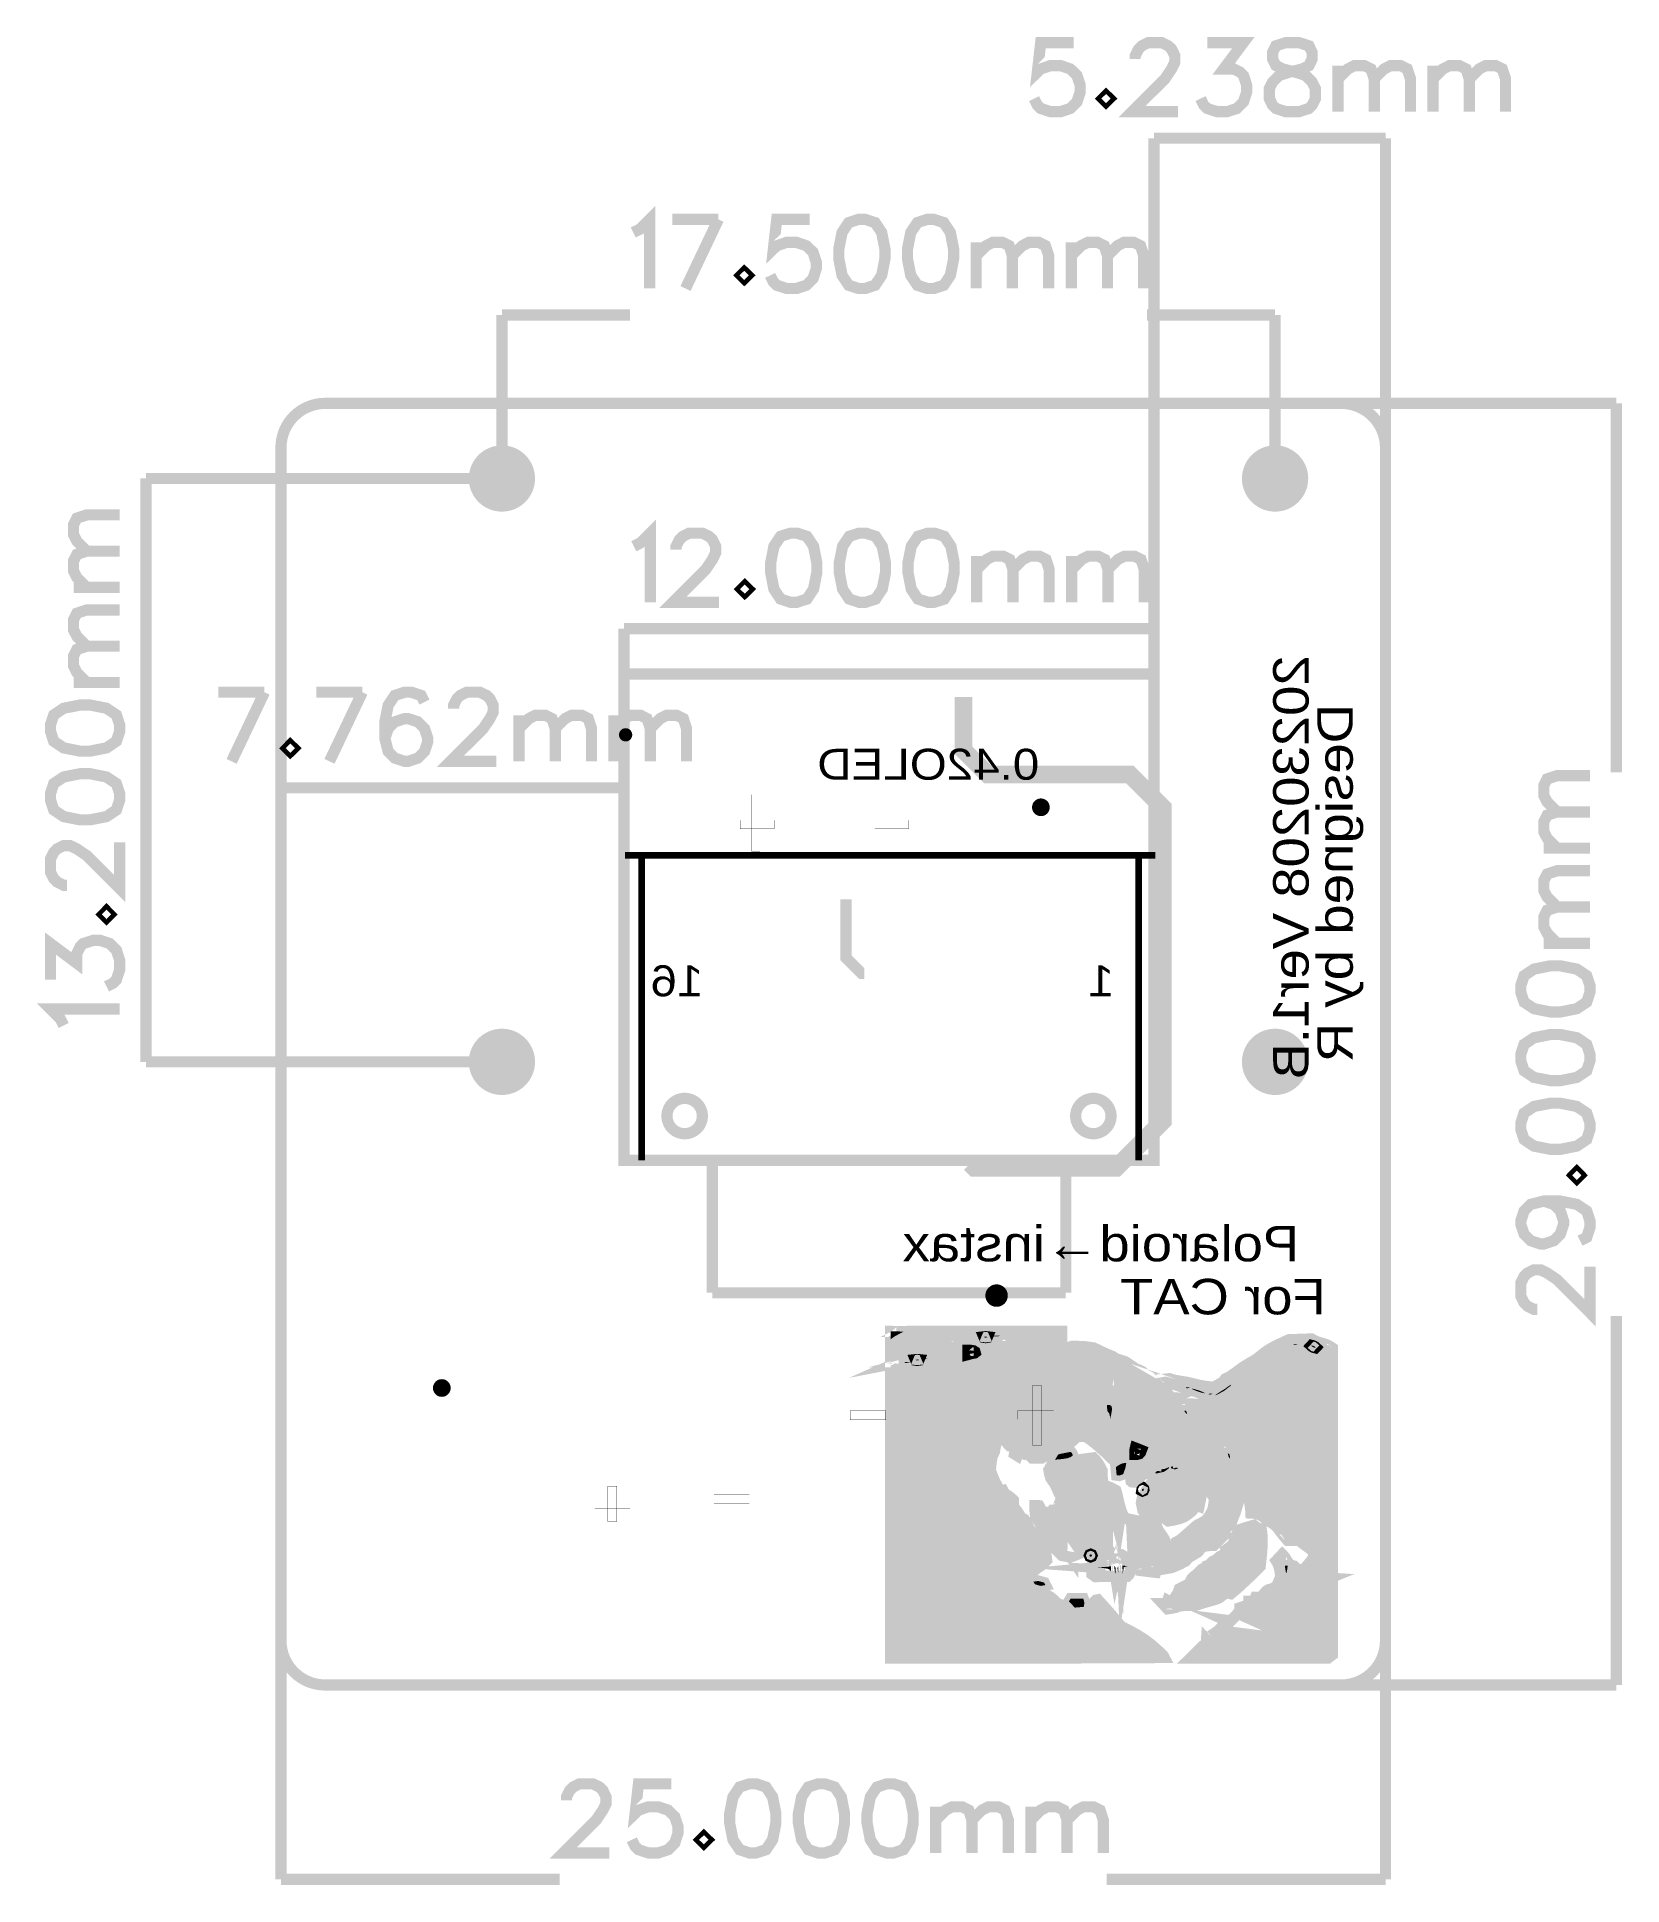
# Model space of a CAD drawing. Header units: millimetres. Extents: x -5.5 to 30.4, y -4.5 to 37.3.
import ezdxf
from ezdxf.enums import TextEntityAlignment as Align

# ---------------------------------------------------------------- set-up
doc = ezdxf.new("R2010")
doc.units = ezdxf.units.MM
for name, color, linetype, true_color in [('Board Outline Layer', 7, 'Continuous', 0xff00ff), ('Bottom Layer', 7, 'Continuous', 0x0000ff), ('Bottom Silkscreen Layer', 7, 'Continuous', 0x66cc33), ('Document Layer', 7, 'Continuous', 0x6464ff), ('Multi-Layer', 7, 'Continuous', 0xc0c0c0)]:
    doc.layers.add(name, color=color, linetype=linetype, true_color=true_color)
doc.styles.get("Standard").update_dxf_attribs({"font": 'arial.ttf'})

msp = doc.modelspace()

# ---------------------------------------------------------------- texts
at = {"layer": 'Bottom Silkscreen Layer', "text_generation_flag": 2, "width": 1.1}
for s, height, p in [('20230208 Ver1.B', 0.8025809453437097, (23.500000000000004, 23.300000000000004)), ('Designed by R', 0.80477378945667, (24.500000000000004, 22.200000000000003))]:
    msp.add_text(s, height=height, rotation=-270, dxfattribs=at).set_placement(p, align=Align.BOTTOM_LEFT)
for s, height, p in [('0.42OLED', 0.6999999999999996, (17.162128524257053, 20.27408432816866)), ('0.42OLED', 0.6999999999999996, (17.162128524257053, 20.27408432816866)), ('16', 0.7000000000000008, (9.561925323850646, 15.373906527813059)), ('16', 0.7000000000000008, (9.561925323850646, 15.373906527813059)), ('1', 0.7000000000000008, (18.86189992379985, 15.373906527813059)), ('1', 0.7000000000000008, (18.86189992379985, 15.373906527813059)), ('Polaroid→instax', 0.8025809453437097, (23.048526797053594, 9.345336550673103)), ('For CAT', 0.8025809453437097, (23.64942341884684, 8.145438150876302))]:
    msp.add_text(s, height=height, dxfattribs=at).set_placement(p, align=Align.BOTTOM_LEFT)

# ---------------------------------------------------------------- hatches: boundary and pattern name
at = {"layer": 'Bottom Silkscreen Layer'}
for points in [[(17.66819913639827, 7.871069342138686), (17.66819913639827, 7.74211328422657), (17.639547879095762, 7.74211328422657), (17.61930721361443, 7.729492633985269), (17.61089662179325, 7.699136398272798), (17.623517272034547, 7.668780162560327), (17.653873507747015, 7.656159512319026), (17.684220218440437, 7.647739395478792), (17.696850393700785, 7.627508255016512), (17.709471043942088, 7.607277114554231), (17.739827279654563, 7.598856997713996), (17.77018351536703, 7.606169037338075), (17.782804165608333, 7.623749047498096), (17.91212852425705, 7.6667799085598185), (18.19613919227839, 7.65443230886462), (18.397739395478798, 7.625831851663705), (18.57249174498349, 7.540716281432563), (18.703644907289817, 7.480407035814073), (18.773609347218695, 7.45494030988062), (18.812769875539754, 7.4387287274574545), (18.869875539751078, 7.400609601219203), (18.929137033274067, 7.366497332994667), (18.9735585471171, 7.359893319786641), (19.11194437388875, 7.313808102616207), (19.28709677419355, 7.197028194056388), (19.350946151892305, 7.154235458470918), (19.4239776479553, 7.124892049784101), (19.488643002286008, 7.09509144018288), (19.532410464820934, 7.051155702311406), (19.56487490474981, 7.012998475996953), (19.60231140462281, 6.997129794259589), (19.657105664211333, 6.96977393954788), (19.731292862585725, 6.904013208026417), (19.983007366014736, 6.646736093472188), (20.14671069342139, 6.4826009652019305), (20.066954533909072, 6.481991363982728), (19.970929641859286, 6.502838455676912), (19.852044704089412, 6.553822707645416), (19.488042926085853, 6.752819405638812), (19.406216662433327, 6.802911480822963), (19.360985521971045, 6.837515875031751), (19.31690373380747, 6.869297688595378), (19.280746761493525, 6.8825247650495305), (19.25436563373127, 6.895145415290831), (19.233756667513337, 6.9255016510033025), (19.212649225298453, 6.9558578867157745), (19.185064770129543, 6.9684785369570745), (19.11232537465075, 7.013709677419356), (18.982702565405138, 7.12245364490729), (18.812573025146055, 7.276428752857507), (18.663017526035055, 7.310236220472442), (18.34155448310897, 7.37231394462789), (18.169621539243085, 7.400558801117604), (17.983388366776737, 7.370154940309882), (17.841088947802902, 7.34046942468885), (17.710131445262896, 7.3010160020320045), (17.60082907353315, 7.255447517145035), (17.5234950469901, 7.20741681483363), (17.457839090678185, 7.169284988569978), (17.362331724663452, 7.129362458724919), (17.255270510541024, 7.076374777749557), (17.161849123698254, 7.006832613665228), (17.073666497332994, 6.929511684023368), (16.979197358394714, 6.857810515621032), (16.880238760477525, 6.790119380238762), (16.82588265176531, 6.6748539497079005), (16.75541338582677, 6.56446532893066), (16.662331724663453, 6.460934721869445), (16.579721234442474, 6.372987045974094), (16.53439166878334, 6.300050800101601), (16.501158877317753, 6.23473139446279), (16.447599695199393, 6.16504953009906), (16.379603759207523, 6.09225298450597), (16.350723901447807, 5.935814071628144), (16.320031511938026, 5.8077319342138685), (16.279835534671072, 5.6878651257302515), (16.239034718694437, 5.5991356045212095), (16.20652781305563, 5.564465328930658), (16.187290449580903, 5.516859283718569), (16.16951993903988, 5.4023876047752095), (16.148120396240795, 5.282016764033529), (16.120167640335282, 5.220167640335282), (16.09254191008382, 5.1552578105156215), (16.07190754381509, 5.027482854965711), (16.056261112522225, 4.854940309880621), (16.108610617221235, 4.715443230886462), (16.150688976377957, 4.612706375412751), (16.178384556769117, 4.561595123190247), (16.201514478028958, 4.52469837439675), (16.23266446532893, 4.456083312166625), (16.26954533909068, 4.36489712979426), (16.307645415290835, 4.379502159004319), (16.34574549149098, 4.394132588265177), (16.378917957835917, 4.332156464312929), (16.40735013970028, 4.293370586741173), (16.42913385826772, 4.287198374396749), (16.460734696469395, 4.280861061722123), (16.51277622555245, 4.241681483362966), (16.57937515875032, 4.1791211582423164), (16.57937515875032, 4.108026416052833), (16.57937515875032, 4.036931673863348), (16.65806451612903, 3.9339344678689363), (16.7117443484887, 3.855403860807722), (16.730276860553722, 3.811201422402845), (16.742367284734573, 3.7919672339344683), (16.780518161036323, 3.773456946913894), (16.82059626619253, 3.7530130810261624), (16.83726187452375, 3.729159258318517), (16.863246126492253, 3.6683610617221243), (16.92573025146051, 3.5590805181610365), (17.01419862839726, 3.4153162306324614), (17.080187960375923, 3.3987299974599954), (17.14620269240539, 3.3821691643383285), (17.164084328168656, 3.2927609855219715), (17.193357886715773, 3.2118840487680975), (17.23863347726696, 3.143027686055372), (17.29527559055118, 3.082727965455931), (17.313081026162052, 2.9528067056134115), (17.330886461772923, 2.8228854457708916), (17.254686309372623, 2.7466852933705868), (17.19493586487173, 2.692834010668022), (17.158293116586236, 2.6703581407162815), (17.112001524003052, 2.640836931673864), (17.029057658115317, 2.5700533401066803), (16.81931673863348, 2.475612776225553), (16.50800101600203, 2.678562357124714), (15.907213614427231, 3.194107188214377), (15.780499904749812, 3.3348365665481334), (15.623425196850398, 3.543043561087123), (15.489753460756924, 3.7432162020574045), (15.433248666497336, 3.85984251968504), (15.420615316230636, 3.8955422910845825), (15.390246380492766, 3.9312420624841256), (15.347269494538992, 3.966903733807468), (15.347269494538992, 4.077597155194311), (15.355461010922024, 4.191668783337567), (15.375158750317503, 4.310464820929643), (15.428371856743716, 4.679171958343917), (15.453721107442217, 4.925704851409703), (15.588188976377953, 5.118084836169674), (15.690328930657863, 5.271866665608331), (15.750349250698502, 5.394046863093727), (15.783670942341887, 5.52674744411989), (15.805715011430024, 5.7120904241808494), (15.82938785877572, 5.960020320040641), (15.881635763271527, 6.041605283210568), (15.929359283718568, 6.107683515367032), (15.970739141478283, 6.151968503937009), (16.00217805435611, 6.205899161798324), (16.025958851917704, 6.295224790449582), (16.058388366776736, 6.405689611379223), (16.110591821183643, 6.510439420878842), (16.170319246888496, 6.622443326136653), (16.218935737871476, 6.7545212090424185), (16.251702597155198, 6.891037750825502), (16.263881127762257, 7.016357632715266), (16.264185928371855, 7.135839471678945), (16.34297688595377, 7.151231902463805), (16.44718694437389, 7.162134874269749), (16.587096774193547, 7.166751333502668), (16.752425704851408, 7.166903733807469), (16.849936499873003, 7.2131826263652545), (16.923380746761495, 7.257816865633732), (16.963068326136657, 7.3002032004064015), (16.97871475742952, 7.340970281940566), (17.10335280670562, 7.340970281940566), (17.23558547117094, 7.354102108204217), (17.37848615697231, 7.385674371348744), (17.528956057912115, 7.430353060706123), (17.518389636779276, 7.570916941833885), (17.494132588265177, 7.71228092456185), (17.443738887477775, 7.758928117856237), (17.417633985267976, 7.7655702311404635), (17.38166116332233, 7.778079756159514), (17.330264160528326, 7.794167513335028), (17.26705613411227, 7.809398018796039), (17.026212852425704, 7.8833375666751335), (16.856997713995433, 7.942697485394972), (16.59641859283719, 7.937693675387353), (16.450238125476254, 7.931384937769876), (16.46474472948946, 7.923266446532894), (16.816383032766065, 7.8858267716535435), (17.039090678181356, 7.857785115570232), (17.208077216154432, 7.778460756921516), (17.37706375412751, 7.699136398272798), (17.39329438658877, 7.641833883667768), (17.40487998475997, 7.582426339852681), (17.409931419862843, 7.520066040132082), (17.41031242062484, 7.455575311150624), (17.31719583439167, 7.4572263144526305), (17.224079248158503, 7.458877317754637), (17.080797561595123, 7.542519685039372), (16.81846583693168, 7.684302768605539), (16.6994157988316, 7.74239268478537), (16.652501905003813, 7.724409448818899), (16.617941960883925, 7.674323723647449), (16.68204216408433, 7.6339344678689365), (16.753124206248415, 7.618580137160276), (16.84691389382779, 7.592710185420373), (16.956870713741427, 7.559385318770639), (16.940259080518167, 7.476428752857506), (16.91176657353315, 7.394259588519178), (16.86654813309627, 7.313233426466853), (16.809423418846837, 7.232994665989333), (16.678663957327913, 7.213385826771654), (16.563576327152653, 7.2043053086106195), (16.470510541021085, 7.210007620015242), (16.393116586233177, 7.226263652527306), (16.32148844297689, 7.18973837947676), (16.249860299720602, 7.1532131064262146), (16.232816865633733, 6.9758445516891046), (16.215773431546864, 6.798501397002795), (16.13970027940056, 6.683540767081535), (16.085953771907544, 6.590836931673864), (16.06360172720346, 6.529413258826518), (16.048641097282196, 6.488217551435103), (16.01264922529845, 6.444145288290577), (15.9747777495555, 6.388690627381256), (15.955270510541022, 6.320091440182882), (15.938427101854208, 6.251460502921007), (15.907010414020828, 6.195935991871984), (15.860204470408943, 6.124234823469647), (15.806350012700026, 6.016662433324868), (15.747472694945394, 5.883540767081534), (15.765659131318266, 5.7286512573025155), (15.783870967741938, 5.573761747523496), (15.722199644399291, 5.434315468630938), (15.64682181864364, 5.293370586741174), (15.55222250444501, 5.150292100584203), (15.422961645923293, 4.9705359410718835), (15.395490300355602, 4.8359077343154695), (15.331917941960889, 4.272547307594616), (15.31917703835408, 4.0508509017018035), (15.318618237236477, 3.898298196596394), (15.454737109474221, 3.6960629921259844), (15.635839471678946, 3.4147574295148595), (15.753079756159513, 3.2508318516637043), (15.868453136906277, 3.1407416814833633), (15.959286893573788, 3.0696532893065793), (16.113614427228857, 2.935433070866142), (16.429083058166118, 2.672288544577089), (16.516176657353316, 2.6045180340360687), (16.562788925577852, 2.559512319024638), (16.622647320294643, 2.5121316992633984), (16.741579883159766, 2.4386334772669547), (16.882686690373383, 2.34750444500889), (16.995885191770387, 2.2577851155702313), (17.142957835915674, 2.1426022352044702), (17.281381762763527, 2.0706629413258826), (17.439947929895858, 1.971450342900686), (17.553594107188214, 1.8668275336550673), (17.563179451358906, 1.8475584201168402), (17.586233172466347, 1.8395478790957582), (17.619462788925574, 1.8256413512827028), (17.653492506985017, 1.792227584455169), (17.70237172974346, 1.7565722631445264), (17.771272542545084, 1.7373380746761493), (17.949968249936504, 1.7027305054610111), (18.05349250698502, 1.6247650495300991), (18.20231457962916, 1.5292799085598172), (18.43276606553214, 1.495707391414783), (18.548543565055887, 1.4825438150876302), (18.691868014986035, 1.445510541021082), (18.85465088820803, 1.3882937515875031), (19.028803657607316, 1.3145796291592584), (19.206237796069342, 1.2280543561087123), (19.378864776479556, 1.1324041148082296), (19.538596071723397, 1.0313150876301753), (19.67734315468631, 0.9284734569469137), (19.907080264160534, 0.7271304292608584), (19.96808721742444, 0.6608216122682243), (19.98910337820676, 0.6214376428752856), (16.89456438912878, 0.6074422148844295), (13.800000000000002, 0.6074422148844295), (13.800000000000002, 3.9178308356616713), (13.800000000000002, 7.2282194564389135), (13.86446532893066, 7.256743713487428), (13.928930657861317, 7.285293370586743), (13.86446532893066, 7.2728219456438925), (13.800000000000002, 7.2603759207518435), (13.800000000000002, 7.510744221488444), (13.800000000000002, 7.761112522225046), (13.936093472186947, 7.848133096266193), (14.134798069596142, 7.9675641351282716), (14.19738379476759, 8), (15.932791465582932, 8), (17.66819913639827, 8)], [(13.990449580899165, 7.942595885191771), (13.900711201422407, 7.8939135128270275), (13.840005080010162, 7.854279908559819), (13.800000000000002, 7.821056642113285), (13.800000000000002, 7.910541021082043), (13.800000000000002, 8), (13.950419100838204, 7.998856997713996), (14.100863601727207, 7.9977139954279926)], [(15.54417068834138, 7.769418338836679), (15.307340614681234, 7.68209296418593), (15.170942341884688, 7.554508509017019), (15.03454406908814, 7.426924053848109), (14.971247142494287, 7.426924053848109), (14.931534163068328, 7.421917068834138), (14.924968249936502, 7.40988061976124), (14.964074803149607, 7.403781432562867), (15.034137668275338, 7.413055626111253), (15.126212852425706, 7.433274066548133), (15.243916687833376, 7.541503683007367), (15.361595123190249, 7.649733299466601), (15.547853695707394, 7.7284988569977155), (15.805740411480826, 7.829514859029719), (15.877368554737114, 7.851816103632208), (15.829184658369318, 7.854279908559819), (15.725577851155704, 7.830365760731523)], [(15.547853695707394, 7.523876047752096), (15.547853695707394, 7.47754635509271), (15.612319024638051, 7.494843789687581), (15.66466217932436, 7.50715646431293), (15.699974599949202, 7.512496824993652), (15.711144272288546, 7.521196342392686), (15.705435610871225, 7.541554483108968), (15.672393319786641, 7.561785623571248), (15.617805435610872, 7.570205740411481), (15.547853695707394, 7.570205740411481)], [(15.913182626365256, 7.866421132842266), (15.9489966979934, 7.860458470916943), (15.98481076962154, 7.866421132842266), (15.989068453136909, 7.876628778257558), (15.948996697993397, 7.880873761747525), (15.908924942849888, 7.876628778257558)], [(16.0994157988316, 7.893522987045975), (16.178228981457966, 7.888589027178056), (16.257023114046234, 7.893522987045975), (16.266376682753368, 7.90194945389891), (16.178232156464315, 7.905461010922023), (16.09006540513081, 7.90194945389891)], [(23.38219456438913, 7.796189992379985), (23.453832232664467, 7.765020955041911), (23.548844297688593, 7.737414274828551), (23.64817437134874, 7.706276987553976), (23.73022606045212, 7.666624333248667), (23.800000000000004, 7.620904241808485), (23.800000000000004, 7.565887731775464), (23.800000000000004, 7.510871221742445), (23.744577089154177, 7.540538481076964), (23.698571247142496, 7.561144272288546), (23.66578613157227, 7.569062738125477), (23.672428244856494, 7.555686436372874), (23.72120904241809, 7.5251460502921015), (23.800000000000004, 7.48242316484633), (23.800000000000004, 4.964211328422658), (23.800000000000004, 2.4460248920497842), (23.764185928371855, 2.4315722631445267), (23.728371856743717, 2.4171196342392687), (23.764185928371855, 2.41485902971806), (23.800000000000004, 2.4125984251968506), (23.800000000000004, 1.548996697993396), (23.800000000000004, 0.6853949707899415), (23.749860299720602, 0.6473456946913893), (23.699720599441196, 0.609271018542037), (22.143357886715773, 0.6083566167132334), (20.58699517399035, 0.6074422148844295), (20.77653035306071, 0.7942087884175767), (20.966065532131065, 0.9809753619507238), (20.94823469646939, 1.016281432562865), (20.948809372618747, 1.0249841249682499), (20.975234950469904, 0.9963677927355853), (21.020040640081284, 0.9411480822961645), (21.03820167640335, 1.032029464058928), (21.05638811277623, 1.1229362458724914), (21.145948691897384, 1.1785877571755143), (21.221593218186435, 1.235252095504191), (21.27767335534671, 1.2933451866903733), (21.31716408432817, 1.3350679451358904), (21.352959105918213, 1.3524257048514097), (21.386169672339342, 1.364233553467107), (21.419456438912878, 1.3926339852679706), (21.452832105664214, 1.4328168656337312), (21.415798831597662, 1.4494284988569979), (21.378790957581916, 1.466040132080264), (21.436093472186947, 1.458724917449835), (21.493421386842773, 1.4513843027686055), (21.600863601727205, 1.557251714503429), (21.67674942849886, 1.6446596393192785), (21.708305816611634, 1.7061214122428243), (21.708305816611634, 1.7491490982981965), (21.808585217170435, 1.782245364490729), (21.90889001778003, 1.8153416306832613), (21.90889001778003, 1.8560833121666243), (21.90889001778003, 1.8968503937007875), (21.967081534163068, 1.8968503937007875), (22.013042926085852, 1.9094710439420879), (22.041783083566173, 1.9398272796545597), (22.058267716535436, 1.9828041656083313), (22.12255524511049, 1.9828041656083313), (22.18684277368555, 1.9828041656083313), (22.25273050546101, 2.068757937515875), (22.308940817881638, 2.1294831089662183), (22.351587503175008, 2.1547371094742194), (22.396358267716536, 2.1648685547371094), (22.45768351536703, 2.1892303784607567), (22.530810261620527, 2.223749047498095), (22.579781559563116, 2.3368046736093473), (22.628752857505713, 2.4498348996697996), (22.611557023114052, 2.576631953263907), (22.589519304038607, 2.6820358140716283), (22.56068072136144, 2.75737871475743), (22.526974853949707, 2.8113284226568456), (22.594005588011175, 2.882651765303531), (22.661010922021845, 2.953975107950216), (22.700406400812803, 2.9145542291084587), (22.728517907035812, 2.8798164846329692), (22.74074168148336, 2.8516129032258064), (22.815995681991364, 2.7447072644145285), (22.91003302006604, 2.6837693675387357), (22.935820421640845, 2.683496316992634), (22.960121920243846, 2.659563119126239), (22.998723647447296, 2.6279178308356617), (23.058851917703834, 2.609093218186436), (23.134315468630934, 2.599390398780798), (23.23931927863856, 2.713741427482855), (23.34579629159259, 2.8460927578105157), (23.385064770129546, 2.9462185674371346), (23.358020066040137, 3.0274134017018035), (23.265557531115064, 3.1029718059436124), (23.124035988696978, 3.203636572898146), (22.974234823469647, 3.333797942595885), (22.825448072771145, 3.484709566294133), (22.686969773939552, 3.6476250952501914), (22.54655829311659, 3.8174276098552196), (22.4488950977902, 3.9198120396240794), (22.366030607061216, 4.004527559055118), (22.261239522479045, 4.131800863601728), (22.138503302006608, 4.279359283718569), (22.01254762509525, 4.412801625603252), (21.90569596139192, 4.531035687071375), (21.82882905765812, 4.642011684023369), (21.707696215392435, 4.862458724917452), (21.59158940817882, 5.075733426466853), (21.56522733045466, 5.168859537719077), (21.54818707137414, 5.2149796799593595), (21.507467614935226, 5.257708915417831), (21.406254762509526, 5.352667005334012), (21.243738887477775, 5.524358648717299), (21.06830073660148, 5.706267462534926), (20.93599187198374, 5.825730251460504), (20.830562611125227, 5.913360426720855), (20.719761239522484, 6.018669037338075), (20.628311531623066, 6.102076454152909), (20.569342138684284, 6.137058674117349), (20.533528067056135, 6.137541275082551), (20.533528067056135, 6.055092710185421), (20.533528067056135, 5.9726441452882915), (20.578587757175516, 5.935229870459742), (20.62651130302261, 5.8787814325628664), (20.678435356870718, 5.795605791211584), (20.739328803657607, 5.706591313182627), (20.808813817627634, 5.636093472186946), (20.921819437388876, 5.54599790449581), (21.016789433578868, 5.462045974091949), (21.082212820675643, 5.395077152654306), (21.10657861315723, 5.355930911861825), (21.134566294132593, 5.308788417576836), (21.20185420370841, 5.237490474980951), (21.304364046228095, 5.126689500254002), (21.403435356870713, 4.995259715519432), (21.47818929387859, 4.873597837820676), (21.50774701549403, 4.792100584201169), (21.540211455422913, 4.6665322580645165), (21.593649987299976, 4.590246380492761), (21.608464566929133, 4.560712471424944), (21.61684023368047, 4.489687579375159), (21.628184531369065, 4.402473329946661), (21.650139700279407, 4.333985267970537), (21.673618872237746, 4.154622809245619), (21.592913385826776, 3.889077978155957), (21.53276606553213, 3.7370332740665484), (21.50774701549403, 3.6519685039370087), (21.486693548387098, 3.617599060198121), (21.436093472186947, 3.58740157480315), (21.36446532893066, 3.5601473202946408), (21.36446532893066, 3.4855473710947424), (21.36446532893066, 3.4109474218948437), (21.237795275590557, 3.2842773685547373), (21.111125222250447, 3.157581915163831), (21.03004826009652, 3.1572009144018294), (20.88399479298959, 3.1384588519177044), (20.820066040132087, 3.0969519939039882), (20.758890017780043, 3.012836550673102), (20.624333248666503, 2.9303784607569217), (20.550263525527054, 2.887496824993651), (20.502768605537216, 2.8384810769621542), (20.473031496062998, 2.8007747015494036), (20.44165608331217, 2.7850901701803408), (20.40411798323597, 2.771926593853188), (20.35958851917704, 2.7402844805689615), (20.162814325628656, 2.6572866395732793), (19.912700025400053, 2.6135128270256547), (19.845418465836936, 2.603679832359665), (19.811074422148852, 2.580492760985522), (19.8001778003556, 2.5478282956565916), (19.63675387350775, 2.5682245364490734), (19.473355346710694, 2.588646177292355), (19.473355346710694, 2.6305308610617226), (19.448104521209043, 2.6847980695961398), (19.387401574803153, 2.756438912877826), (19.32667640335281, 2.8244919989839983), (19.301422402844807, 2.8701041402082805), (19.260020320040642, 2.8986379222758445), (19.20421640843282, 2.854381508763018), (19.187754000508008, 2.7357823215646437), (19.215468630937263, 2.6704851409702823), (19.24270383540767, 2.606696088392177), (19.19598679197359, 2.503683007366015), (19.147853695707393, 2.4555753111506227), (18.78768097536195, 2.454381508763018), (18.427508255016516, 2.4531623063246126), (18.391694183388367, 2.4793751587503174), (18.355880111760225, 2.5055880111760227), (18.355880111760225, 2.6310134620269245), (18.349450723901448, 2.7195961391922783), (18.334010668021342, 2.756438912877826), (18.310264795529594, 2.7743300736601477), (18.283870967741937, 2.8173482346964698), (18.255575311150622, 2.878257556515113), (18.090830581661166, 2.8818389636779274), (17.926060452120904, 2.885394970789942), (17.92562865125731, 2.856743713487427), (17.9251968503937, 2.828092456184913), (17.904140208280417, 2.859766319532639), (17.858477266954537, 2.8878048006096013), (17.778257556515115, 2.910718821437643), (17.673406146812294, 2.92997205994412), (17.584836169672343, 3.0205740411480826), (17.49626619253239, 3.111176022352045), (17.49626619253239, 3.1757937515875034), (17.49626619253239, 3.2404368808737622), (17.41747523495047, 3.278130556261113), (17.338684277368554, 3.3158496316992636), (17.30805181610363, 3.4103124206248414), (17.27889890779782, 3.4759207518415045), (17.25184150368301, 3.5009906019812047), (17.204457708915417, 3.5567786385572777), (17.17978155956312, 3.716332232664466), (17.17216154432309, 3.782550165100331), (17.16134112268225, 3.7807975615951235), (17.14518351536703, 3.7453835407670817), (17.1247396494793, 3.7306578613157226), (17.081946913893827, 3.786706248412497), (17.066471932943866, 3.9417576835153674), (17.066471932943866, 4.062230124460249), (17.121666243332484, 4.062230124460249), (17.15723583947168, 4.0566738633477275), (17.16520193040386, 4.043307086614174), (17.177349504699013, 4.007940690881383), (17.222987045974097, 3.9494284988569976), (17.29245618491237, 3.8744729489458978), (17.33705867411735, 3.8915925831851665), (17.38166116332233, 3.9087122174244353), (17.38166116332233, 3.8606299212598434), (17.38166116332233, 3.8125222250444506), (17.424638049276098, 3.8554991109982226), (17.454994284988572, 3.895374015748032), (17.467614935229875, 3.930886461772924), (17.47476187452375, 3.949333248666498), (17.491948183896373, 3.948234696469393), (17.578552832105665, 4.007813690627382), (17.64742189484379, 4.169215138430277), (17.652809880619763, 4.247329819659639), (17.641910083820168, 4.287934975869953), (17.610744221488442, 4.338017526035053), (17.567462534925074, 4.438887477774956), (17.516033782067563, 4.548676022352046), (17.46532893065786, 4.620193040386081), (17.424907924815855, 4.680524511049023), (17.398221996443997, 4.763449326898654), (17.381330962661924, 4.862458724917452), (17.431648463296927, 4.919964439928881), (17.481940563881132, 4.97744475488951), (17.696850393700785, 5.027686055372111), (18.151460502921008, 5.108128016256034), (18.39118618237237, 5.138328676657355), (18.44211328422657, 5.083642367284736), (18.491608458216923, 5.018907162814326), (18.53906527813056, 4.939979679959361), (18.585090170180344, 4.850977901955805), (18.585090170180344, 4.722961645923292), (18.602749555499113, 4.555019685039371), (18.661214122428248, 4.504292608585217), (18.779003683007367, 4.464354203708407), (18.896316992633988, 4.401955803911608), (18.91455740411481, 4.3424593599187205), (18.943865887731775, 4.212192024384049), (18.97413520764542, 4.083235569596139), (19.00887414274829, 3.96492570485141), (19.044960868046736, 3.8667945929641863), (19.079273558547122, 3.798374396748794), (19.175590551181102, 3.753352806705614), (19.378587757175517, 3.7153416306832616), (19.433547117094236, 3.7032067564135134), (19.477419354838712, 3.6851663703327406), (19.520116840233683, 3.6671672593345184), (19.572186944373893, 3.655168910337821), (19.723114046228094, 3.6286258572517145), (19.815316230632465, 3.6098298196596397), (19.83462026924054, 3.548463296926595), (19.87233616967234, 3.475854076708154), (19.93586487172974, 3.3874523749047496), (19.993697612395223, 3.297945770891542), (20.017754635509274, 3.222707645415291), (20.017754635509274, 3.157581915163831), (20.100228600457203, 3.157581915163831), (20.168932562865127, 3.170215265430531), (20.218338836677678, 3.2005842011684025), (20.253987807975616, 3.230930911861824), (20.28963677927356, 3.2435610871221745), (20.361607823215646, 3.287747650495301), (20.48463296926594, 3.3939801879603757), (20.70071755143511, 3.586712598425197), (20.763375508001022, 3.6307924022098046), (20.80170180340361, 3.644704089408179), (20.927451104902207, 3.720577216154433), (21.02062484124968, 3.8229870459740924), (21.03212788925578, 3.8589439928879865), (21.05976631953264, 3.9003302006604015), (21.092125984251968, 3.9745396240792483), (21.114960629921256, 4.089458978917958), (21.130988061976126, 4.233375666751334), (21.076454152908312, 4.304368808737618), (21.037741300482608, 4.364468503937008), (21.02125984251969, 4.409271018542038), (20.99767272034544, 4.435883921767845), (20.941833883667773, 4.45224790449581), (20.886188722377447, 4.468465836931674), (20.863042926085853, 4.49474218948438), (20.85672783845568, 4.52466662433325), (20.84155448310897, 4.549657099314199), (20.826403352806707, 4.578171831343663), (20.82016764033528, 4.616535433070867), (20.69853632207265, 4.767627635255272), (20.528041656083317, 4.876352552705106), (20.488544577089158, 4.885204470408942), (20.46162052324105, 4.905867411734824), (20.321263017526032, 4.983378841757683), (20.103276606553216, 5.020066040132081), (19.966573533147066, 5.020066040132081), (19.798755397510796, 4.920218440436882), (19.54201168402337, 4.778308356616714), (19.46514795529591, 4.72716852933706), (19.405257810515618, 4.663246126492253), (19.357429514859035, 4.590246380492761), (19.300762001524006, 4.590246380492761), (19.26002032004064, 4.5965646431292875), (19.241605283210568, 4.611760223520448), (19.228702057404114, 4.768072136144273), (19.218313436626875, 4.902870205740411), (19.324333248666502, 4.985953771907544), (19.424476123952253, 5.052870205740413), (19.51633223266447, 5.097078994157989), (19.602286004572015, 5.125120650241301), (19.60495300990602, 5.208686817373636), (19.59529781559563, 5.290859156718314), (19.568402336804674, 5.371069342138685), (19.52918465836932, 5.4498602997206), (19.465455930911865, 5.449453898907798), (19.403606807213617, 5.444631064262128), (19.34442468884938, 5.433578867157735), (19.28709677419355, 5.418059436118873), (19.232105664211332, 5.304495808991619), (19.13948437896876, 5.16747523495047), (18.969519939039877, 5.123799847599696), (18.823825247650497, 5.105308610617222), (18.640005080010166, 5.280746761493524), (18.474977774955555, 5.428971932943867), (18.33637287274575, 5.538963677927356), (18.216611633223273, 5.621767843535688), (18.116535433070872, 5.621767843535688), (18.01643383286767, 5.621767843535688), (17.927889255778513, 5.533223266446534), (17.85494665989332, 5.468834137668276), (17.803911607823217, 5.438354076708155), (17.645986791973588, 5.385671196342392), (17.422225044450087, 5.260198120396242), (17.219253238506482, 5.134671069342139), (17.11016002032004, 5.134671069342139), (17.001041402082805, 5.134671069342139), (16.91572263144527, 5.223952247904497), (16.830403860807724, 5.313233426466853), (16.80807721615443, 5.277089154178309), (16.785725171450345, 5.240944881889765), (16.742214884429767, 5.257632715265432), (16.698729997459996, 5.274320548641098), (16.68221996443993, 5.231343662687326), (16.665735331470664, 5.188341376682755), (16.634188468376937, 5.207848615697232), (16.60261620523241, 5.2273558547117105), (16.615875031750065, 5.296647193294388), (16.629108458216923, 5.365938531877064), (16.579349758699518, 5.392557785115571), (16.54010033020066, 5.40725171450343), (16.51559563119126, 5.405181610363222), (16.495043815087634, 5.408108966217933), (16.465328930657858, 5.43484886969774), (16.429083058166118, 5.478511557023115), (16.459258318516643, 5.478511557023115), (16.489408178816362, 5.478511557023115), (16.465125730251465, 5.563220726441454), (16.455791211582426, 5.698549022098045), (16.496748793497588, 5.765049530099062), (16.514747904495813, 5.7797752095504205), (16.522479044958093, 5.815189230378461), (16.573136271272542, 6.006902463804928), (16.665303530607062, 6.180518161036323), (16.708435991871987, 6.243691262382526), (16.737566675133355, 6.315113030226061), (16.77135191770384, 6.382956565913132), (16.825654051308106, 6.437541275082551), (16.8743205486411, 6.481007112014224), (16.89456438912878, 6.52207264414529), (16.964001778003556, 6.620231140462282), (17.13093726187453, 6.800914401828805), (17.367335534671074, 7.040335280670562), (17.532791465582935, 7.13728727457455), (17.69784417068834, 7.21708470916942), (17.862306324612653, 7.2728219456438925), (18.036316913258833, 7.2987950850901715), (18.242243459486925, 7.310699771399544), (18.421352314579632, 7.3072406019812055), (18.514909829819665, 7.28712217424435), (18.56699898399797, 7.258820167640336), (18.654025908051818, 7.226136652273306), (18.76593853187706, 7.190322580645162), (18.89758699517399, 7.054787909575821), (19.011598298196596, 6.952667005334011), (19.100863601727205, 6.897485394970791), (19.164071628143258, 6.87218059436119), (19.215468630937263, 6.841884683769369), (19.27739395478791, 6.801765303530607), (19.36591313182626, 6.752806705613413), (19.441789433578872, 6.70729298958598), (19.473355346710694, 6.675438150876303), (19.485328295656593, 6.65979171958344), (19.51412242824486, 6.653289306578615), (19.6233426466853, 6.611207772415546), (19.828727457454917, 6.510033020066041), (19.999544386588774, 6.427787258699518), (20.13160401320803, 6.378781432562866), (20.216791021082045, 6.36534679006858), (20.24699009398019, 6.38981457962916), (20.19176085852172, 6.4624206248412515), (20.05897891795784, 6.6045974091948185), (19.870993141986286, 6.796342392684786), (19.888747777495556, 6.825095250190502), (20.01793878587758, 6.851485902971807), (20.232664465328934, 6.796570993141988), (20.396148717297443, 6.7415100330200675), (20.250088900177804, 6.825933451866905), (20.125422275844556, 6.891821183642368), (20.08288036576073, 6.928524257048516), (20.10958216916434, 6.931727838455679), (20.15140970281941, 6.917043434086869), (20.23485204470409, 6.892516510033021), (20.36159512319025, 6.872085344170689), (20.510779146558292, 6.848110871221743), (20.648133096266193, 6.815087630175262), (20.7869094488189, 6.781372237744477), (20.939497078994158, 6.755676911353824), (21.101930403860806, 6.735712471424945), (21.22026924053848, 6.796088392176786), (21.308537592075186, 6.850965201930405), (21.354610109220218, 6.898145796291594), (21.37638747777496, 6.927587630175261), (21.40629921259843, 6.939827279654561), (21.485356870713744, 6.981696088392178), (21.625298450596905, 7.08237236474473), (21.792519685039373, 7.20217805435611), (21.937185674371346, 7.290093980187961), (22.04493268986538, 7.3509461518923045), (22.123418846837694, 7.405664211328423), (22.246695612141227, 7.507876397002795), (22.362547625095253, 7.588652527305056), (22.495030321310644, 7.66301831978664), (22.668199136398275, 7.745999491998985), (22.811455422910846, 7.811607823215647), (23.069342138684277, 7.820726441452884), (23.327228854457708, 7.829845059690119)], [(22.630327660655322, 7.578740157480317), (22.53088963677927, 7.51726568453137), (22.48008636017272, 7.478155956311913), (22.43423609347219, 7.438741427482856), (22.346761493522987, 7.376504953009908), (22.050800101600203, 7.1748031496063), (21.78788417576835, 7.0081534163068335), (21.70181610363221, 6.951581153162308), (21.612928625857258, 6.876606553213107), (21.522072644145286, 6.788544577089155), (21.58173736347473, 6.8196342392684794), (21.635226695453394, 6.8553086106172225), (21.680086360172723, 6.897383794767591), (21.73887160274321, 6.946355092710186), (21.8258318516637, 6.998602997205995), (22.034118618237237, 7.124777749555499), (22.35300990601981, 7.35458470916942), (22.49547879095758, 7.455934086868175), (22.596570993141984, 7.5189738379476765), (22.651603378206758, 7.550282575565153), (22.68333756667513, 7.575361950723901), (22.71481775463551, 7.598237871475744), (22.76929133858268, 7.624257048514098), (22.808185166370333, 7.64475488950978), (22.802235204470414, 7.654356108712218), (22.736112522225046, 7.632883540767083)], [(22.919507239014475, 7.696164592329186), (22.94278321056642, 7.688357251714504), (22.9744221488443, 7.6939039878079765), (23.01203962407925, 7.708940817881636), (22.957124714249428, 7.711201422402845), (22.923409321818646, 7.707721615443233)], [(23.341554483108965, 7.656159512319026), (23.380311785623576, 7.636553848107698), (23.413182626365252, 7.628397256794515), (23.420793116586236, 7.636553848107698), (23.398856997713995, 7.656159512319026), (23.36008064516129, 7.675777876555754), (23.327228854457708, 7.6839471678943365), (23.319608839217675, 7.675777876555754)], [(14.107467614935231, 7.293522987045976), (14.147275844551693, 7.2873221996444), (14.193446786893576, 7.29245618491237), (14.24411988823978, 7.305664211328423), (14.158166116332236, 7.306731013462028), (14.107823215646432, 7.303289306578614)], [(14.365913131826265, 7.3506477012954035), (14.401717678435359, 7.34468503937008), (14.437541275082552, 7.3506477012954035), (14.44178943357887, 7.360855346710695), (14.40172720345441, 7.3651003302006615), (14.361655448310898, 7.360855346710695)], [(14.508636017272037, 7.379476758953518), (14.548422021844045, 7.3732886715773445), (14.59458978917958, 7.378435356870715), (14.645262890525784, 7.391643383286768), (14.55930911861824, 7.392684785369573), (14.50896939293879, 7.389243078486158)], [(20.483972567945138, 6.721945643891288), (20.50724853949708, 6.7141383032766075), (20.53888747777496, 6.719685039370079), (20.576504953009913, 6.7347218694437405), (20.521590043180087, 6.736982473964949), (20.487884175768354, 6.733502667005334)], [(20.719761239522484, 6.653289306578615), (20.833578867157733, 6.6159639319278645), (20.906019812039624, 6.6004318008636025), (20.89429451358903, 6.6159639319278645), (20.80574041148083, 6.653289306578615), (20.69192278384557, 6.690636906273813), (20.61948183896368, 6.706172212344426), (20.63120713741428, 6.690636906273813)], [(21.44531369062738, 6.759537719075439), (21.372275844551684, 6.705895986791975), (21.2498602997206, 6.6289560579121165), (21.158277241554487, 6.568389636779274), (21.159410718821437, 6.554152908305817), (21.34403098806198, 6.652940055880112), (21.49436118872238, 6.769443738887478), (21.49548831597663, 6.7953898907797825)], [(18.81877063754128, 6.6505461010922025), (18.728727457454912, 6.619151638303278), (18.642595885191774, 6.491516383032766), (18.58174371348743, 6.382362839725681), (18.55643891287783, 6.299136398272798), (18.536493522987048, 6.202489204978411), (18.488544577089158, 6.061112522225045), (18.420650241300482, 5.8878333756667525), (18.44699009398019, 5.840767081534164), (18.473329946659895, 5.793700787401575), (18.62926085852172, 5.793700787401575), (18.785191770383545, 5.793700787401575), (18.820980441960884, 5.851003302006604), (18.856854838709683, 5.8914751079502174), (18.892862585725176, 5.908305816611634), (18.92893065786132, 5.908305816611634), (18.929260858521715, 6.073075946151893), (18.934388493776993, 6.218884937769876), (18.946278892557785, 6.338100076200153), (18.962966725933452, 6.438404876809754), (19.05976631953264, 6.510033020066041), (19.15174307848616, 6.605426085852173), (19.122352044704094, 6.662966725933453), (18.981200787401576, 6.678482981965965)], [(18.804622809245625, 6.293446786893575), (18.808226441452884, 6.226606553213108), (18.792837185674376, 6.128676657353316), (18.76390652781306, 6.008585217170435), (18.760452120904247, 6.087401574803151), (18.749612649225302, 6.143046736093473), (18.728371856743713, 6.1661925323850655), (18.708131191262385, 6.191443357886716), (18.699720599441203, 6.2521463042926095), (18.699720599441203, 6.338100076200153), (18.743586487172976, 6.338100076200153), (18.779610109220222, 6.324984124968251)], [(20.999745999492, 6.578689357378716), (21.023012446024893, 6.570878841757684), (21.05466090932182, 6.5764033528067065), (21.092252984505972, 6.591465582931166), (21.037338074676146, 6.593726187452376), (21.003644907289818, 6.590236855473712)], [(20.470967741935485, 6.159969519939041), (20.504876809753622, 6.126085852171705), (20.504876809753622, 6.155676911353823), (20.485544196088394, 6.203698882397766), (20.451866903733812, 6.208686817373636), (20.45136842773686, 6.188281051562103)], [(17.90698501397003, 5.237058674117349), (17.922656845313693, 5.196164592329185), (17.87965455930912, 5.160477520955043), (17.802730505461014, 5.131397637795277), (17.678181356362714, 5.1116332232664465), (17.519735839471682, 5.098501397002795), (17.557226314452635, 5.158521717043435), (17.59471678943358, 5.218567437134875), (17.73314706629413, 5.248260096520194), (17.87695897891796, 5.2746253492507)], [(19.112750825501656, 4.912598425196851), (19.0627222504445, 4.7708248666497335), (18.9744221488443, 4.739293878587758), (18.914605029210062, 4.747853695707392), (18.905842011684026, 4.838227076454154), (18.897053594107195, 4.928600457200915), (18.962357124714252, 4.9743205486410975), (19.023815722631447, 5.006623063246128), (19.079883159766325, 5.020066040132081), (19.132105664211327, 5.020066040132081)], [(19.408407416814835, 5.3345186690373385), (19.47239014478029, 5.308788417576836), (19.455473710947427, 5.26471932943866), (19.427597155194313, 5.233575692151385), (19.384328168656342, 5.220624841249684), (19.33007366014732, 5.220624841249684), (19.33007366014732, 5.29225298450597), (19.332181864363726, 5.342319659639321), (19.33726187452375, 5.36207772415545)], [(21.45996951993904, 5.230175260350522), (21.47321247142494, 5.203362331724664), (21.478206756413513, 5.1657099314198645), (21.47734315468631, 5.1203454406908815), (21.44693929387859, 5.172644145288291), (21.428775082550167, 5.234423418846838)], [(20.259207518415042, 4.764516129032258), (20.30896621793244, 4.709525019050038), (20.251638303276604, 4.661899923799848), (19.941373507747016, 4.362226949453899), (19.660579121158243, 4.049047498094997), (19.54693929387859, 3.8988569977139957), (19.51013462026924, 3.949174498348997), (19.47431737363475, 4.117360934721869), (19.501193802387604, 4.260248920497841), (19.5368903987808, 4.307810515621032), (19.583616967233933, 4.398044196088392), (19.65275074612649, 4.512155908686817), (19.74951422402845, 4.619364363728727), (19.86305602298705, 4.709480172085345), (19.982524765049533, 4.772313944627889), (20.15747078994158, 4.816554483108967)], [(20.598628397256796, 4.731445262890527), (20.67406337312675, 4.655121285242571), (20.705435610871227, 4.595275590551181), (20.705435610871227, 4.547167894335789), (20.582372364744735, 4.481889763779528), (20.45928371856744, 4.416586233172468), (20.214046228092457, 4.15242570485141), (19.881965963931926, 3.7890271780543565), (19.795123190246386, 3.6897891795783595), (19.720193040386082, 3.7239522479044966), (19.645262890525785, 3.758089916179833), (19.645262890525785, 3.8562611125222257), (19.645262890525785, 3.9544577089154185), (19.74556769113539, 4.074498348996698), (19.816386207772418, 4.165611506223014), (19.845847091694182, 4.216129032258064), (19.898402574930152, 4.286266510033021), (20.023612522225044, 4.4105346710693425), (20.172792179959362, 4.543327724155449), (20.297256794513594, 4.639039878079757), (20.388093726187453, 4.709629794259589), (20.435306070612143, 4.768656337312676), (20.478705232410462, 4.814173228346458)], [(20.08646177292355, 4.893776987553975), (19.990401955803915, 4.825568326136653), (19.83987807975616, 4.790830581661163), (19.78516637033274, 4.790830581661163), (19.80441960883922, 4.821971043942088), (19.83359791719584, 4.83990347980696), (19.876758953517907, 4.839243078486158), (19.92984505969012, 4.825349250698502), (19.9236728473457, 4.858242316484634), (19.93015938531877, 4.879248158496317), (19.95445770891542, 4.883566167132336), (19.99687896875794, 4.886963423926849), (20.04693929387859, 4.905715011430024), (20.102438404876807, 4.935433070866143)], [(20.189687579375157, 4.932435864871731), (20.189687579375157, 4.898755397510795), (20.24699009398019, 4.913741427482855), (20.2874618999238, 4.916703708407417), (20.304292608585218, 4.9027686055372115), (20.234064643129287, 4.87740347980696), (20.14792989585979, 4.903454406908814), (20.144840614681232, 4.927584455168912), (20.16055372110744, 4.948133096266194), (20.181130937261873, 4.950952501905005)], [(19.530657861315724, 4.418338836677674), (19.52173926847854, 4.398107696215392), (19.50030480060961, 4.389687579375159), (19.484077343154688, 4.398107696215392), (19.48768097536195, 4.418338836677674), (19.50389573279147, 4.438569977139955), (19.518034036068077, 4.4469900939801885), (19.526946278892563, 4.438569977139955)], [(20.748412496824994, 4.435483870967743), (20.84330708661418, 4.401016002032005), (20.83892875285751, 4.3456692913385835), (20.815900431800866, 4.2199898399796805), (20.77960375920752, 4.0442468884937774), (20.742519685039372, 4.058470916941833), (20.71632905765812, 4.061598298196596), (20.705435610871227, 4.049123698247397), (20.618030861061726, 3.9337026924053857), (20.45189230378461, 3.8102616205232414), (20.33910972821946, 3.7652368554737112), (20.214859029718063, 3.733680467360935), (20.082423164846336, 3.711734823469648), (20.035128270256543, 3.7463042926085857), (19.987833375666757, 3.780899161798324), (20.01391922783846, 3.8488950977901957), (20.11123991935484, 3.9779753778257563), (20.297507620015246, 4.176933578867159), (20.490590471805948, 4.3625138906527825), (20.608356616713234, 4.451460502921007), (20.671821818643636, 4.452216154432309)], [(21.963627127254256, 4.4040132080264165), (22.07963233426467, 4.292700660401321), (22.143459486918974, 4.2464058928117865), (22.157092964185928, 4.2379826009652035), (22.15240030480061, 4.217729235458472), (22.164039878079755, 4.174320548641098), (22.21694183388367, 4.110261620523242), (22.34605346710693, 3.9560864871729753), (22.409575819151637, 3.831800863601728), (22.42766700533401, 3.803403606807214), (22.47010414020828, 3.774168148336297), (22.54597647320295, 3.708251047752096), (22.655638811277626, 3.5888747777495555), (22.754290227330454, 3.467764954279909), (22.79712979425959, 3.396647193294387), (22.811058547117092, 3.36738315976632), (22.84455168910338, 3.3246126492252985), (22.89197358394717, 3.2722123444246893), (22.83738887477775, 3.2723393446786897), (22.782804165608333, 3.2724917449834905), (22.682524765049532, 3.3906273812547627), (22.612077724155444, 3.479298958597918), (22.583540767081534, 3.526593853187707), (22.46921196342393, 3.640255905511811), (22.321640843281685, 3.7306578613157226), (22.293205486410972, 3.738103251206503), (22.28138176276353, 3.7560071120142244), (22.195478790957583, 3.8357251714503433), (22.041376682753363, 3.885496570993142), (21.953517907035813, 3.8899161798323596), (21.948945897891793, 3.9809753619507244), (21.919196088392177, 4.165395605791213), (21.851765303530605, 4.289408178816358), (21.808616967233935, 4.361426847853696), (21.779070358140714, 4.454152908305817), (21.75923291846584, 4.561595123190247), (21.78483616967234, 4.561595123190247), (21.84792354584709, 4.515303530607062)], [(22.05214630429261, 3.5879349758699517), (22.07209169418339, 3.563090551181103), (22.120040640081285, 3.5427990855981717), (22.187934975869958, 3.5257556515113038), (22.20541021082042, 3.378232156464313), (22.20883286766574, 3.1938754127508258), (22.192481584963176, 2.9577597155194315), (22.162103124206247, 2.6848107696215395), (21.985344170688343, 2.5043688087376177), (21.653238506477013, 2.1944881889763783), (21.497891795783595, 2.06502413004826), (21.435636271272546, 2.080645161290323), (21.373380746761494, 2.096266192532385), (21.308026416052837, 2.026695453390907), (21.235563246126492, 1.9718440436880877), (21.153136906273815, 1.9376428752857509), (20.891694183388367, 1.8631191262382525), (20.719761239522484, 1.808077216154432), (20.512141224282455, 1.8023114046228095), (20.365471805943617, 1.793021336042672), (20.30439420878842, 1.7787401574803152), (20.26945326390653, 1.7605727711455423), (20.18557277114554, 1.7419100838201678), (20.066852933705867, 1.722936245872492), (20.01254762509525, 1.781229362458725), (19.958216916433837, 1.8395478790957582), (19.9999237998476, 1.8395478790957582), (20.033201041402084, 1.8500635001270003), (20.054610109220224, 1.8753619507239012), (20.067589535179074, 1.911176022352045), (20.128244856489715, 1.8753619507239012), (20.20434340868682, 1.8439389128778259), (20.218338836677678, 1.9091186182372366), (20.229848234696473, 1.9697802895605794), (20.257531115062235, 2.017907035814072), (20.290716281432566, 2.062912750825502), (20.315443230886462, 2.1160528321056638), (20.33413766827534, 2.1749809499619), (20.462484124968253, 2.240995681991364), (20.590830581661166, 2.3070104140208283), (20.590830581661166, 2.3565151130302264), (20.613976377952756, 2.4066325882651767), (20.669621539243078, 2.4576073152146307), (20.740614681229363, 2.513522352044704), (20.800635001270006, 2.5755143510287026), (20.849539624079252, 2.62235204470409), (20.89377698755398, 2.6418338836677675), (20.922653670307344, 2.6502540005080015), (20.934671069342144, 2.6704851409702823), (20.945434340868683, 2.6907258064516135), (20.971323342646688, 2.6991363982727967), (21.009347218694437, 2.7159671069342144), (21.049276098552202, 2.756438912877826), (21.088195326390657, 2.796910718821438), (21.123723647447296, 2.813741427482855), (21.15774701549403, 2.8265240030480068), (21.192989585979177, 2.8572517145034295), (21.24724726949454, 2.9016351282702573), (21.326974853949707, 2.9472186944373897), (21.424841249682505, 2.9936499872999747), (21.41130302260605, 3.028956057912116), (21.39773939547879, 3.0642621285242573), (21.477876555753117, 3.1235204470408946), (21.558013716027432, 3.1827533655067315), (21.575971551943102, 3.277622555245111), (21.607559690119384, 3.366856108712218), (21.658293116586236, 3.448183896367793), (21.72263144526289, 3.523876047752096), (21.86385572771146, 3.5699771399542803), (22.019713614427232, 3.6133413766827536)], [(18.2985775971552, 2.928371856743714), (18.30698818897638, 2.908131191262383), (18.32722885445771, 2.899720599441199), (18.34745999491999, 2.908131191262383), (18.355880111760225, 2.928371856743714), (18.34745999491999, 2.948602997205995), (18.32722885445771, 2.9570231140462284), (18.30698818897638, 2.948602997205995)], [(18.499136398272796, 3.0030480060960127), (18.499136398272796, 2.963093726187453), (18.758623317246638, 2.9425704851409704), (18.94702819405639, 2.933197866395733), (19.035610871221742, 2.939522479044958), (19.01393192786386, 2.9518827787655577), (18.937236474472954, 2.9570231140462284), (18.82133604267209, 2.9570231140462284), (18.785674371348748, 3.0000000000000004), (18.750012700025405, 3.0429768859537725), (18.624561849123697, 3.0429768859537725), (18.499136398272796, 3.0429768859537725)], [(18.392278384556775, 2.8537465074930153), (18.415557531115063, 2.845939166878334), (18.447218694437392, 2.8514859029718065), (18.48481076962154, 2.8665481330962668), (18.429895859791724, 2.8688087376174756), (18.396199517399037, 2.8653162306324615)], [(18.613284226568453, 2.6475488950977906), (18.710337820675644, 2.630784861569723), (18.763271526543058, 2.604038608077216), (18.784785369570745, 2.570205740411481), (18.785242570485146, 2.6275082550165103), (18.78569977139955, 2.6848107696215395), (18.63525527051054, 2.671018542037084), (18.48481076962154, 2.657200914401829)], [(18.867792735585475, 2.6060198120396243), (18.882677165354337, 2.512903225806452), (18.893903987807978, 2.5647193294386588), (18.89075755651512, 2.650396875793752), (18.863169926339854, 2.6991363982727967), (18.860299720599443, 2.6717805435610877)], [(18.93774447548895, 2.592227584455169), (18.950952501905007, 2.5415544831089667), (18.95201930403861, 2.6275082550165103), (18.948564897129796, 2.677851155702312), (18.938785877571753, 2.678206756413513), (18.932597790195583, 2.638398526797054)], [(19.047853695707392, 2.6060198120396243), (19.05214630429261, 2.512903225806452), (19.063906527813057, 2.58991617983236), (19.075666751333504, 2.666954533909068), (19.124079248158502, 2.679730759461519), (19.172491744983493, 2.69248158496317), (19.108026416052834, 2.6958089916179833), (19.04356108712218, 2.6991363982727967)], [(22.73370586741174, 2.613182626365253), (22.74492951485903, 2.5524796799593603), (22.75415290830582, 2.527228854457709), (22.763385826771657, 2.5524796799593603), (22.774599949199903, 2.613182626365253), (22.787198374396752, 2.6991363982727967), (22.75415290830582, 2.6991363982727967), (22.721107442214887, 2.6991363982727967)], [(17.273761747523498, 2.315748031496063), (17.30159702819406, 2.2601219202438405), (17.19781559563119, 2.241605283210567), (17.066617983235968, 2.2772987045974094), (17.028727457454917, 2.3366522733045465), (17.143872237744482, 2.3530702311404625)], [(18.172948945897893, 1.9128524257048514), (18.18125476250953, 1.8684563119126236), (18.178968757937515, 1.819735839471679), (18.169138938277882, 1.767919735839472), (18.068199136398277, 1.7593853187706379), (17.96725933451867, 1.7508763017526034), (17.900685801371605, 1.8217424434848872), (17.834112268224537, 1.8926085852171706), (17.853136906273814, 1.9233680467360934), (17.872161544323088, 1.9541529083058167), (18.01463042926086, 1.9541529083058167), (18.15709931419863, 1.9541529083058167)], [(18.615925831851666, 1.7891033782067562), (18.809804419608845, 1.5697993395986791), (18.87691135382271, 1.4892049784099568), (18.609220218440438, 1.5082804165608332), (18.399694802514606, 1.5255230822961645), (18.269415163830327, 1.5430467360934723), (18.20275788989078, 1.563894621539243), (18.18409956819914, 1.5911099822199644), (18.296253492506988, 1.7713677927355855), (18.445059690119383, 1.919278638557277), (18.489154178308358, 1.9277876555753113)]]:
    msp.add_hatch(color=256, dxfattribs=at).paths.add_polyline_path(points)
at = {"layer": 'Multi-Layer'}
for points in [[(4.249997459994921, 27.300053340106686, 1), (5.750022860045721, 27.300053340106686, 1)], [(4.249997459994921, 27.300053340106686, 1), (5.750022860045721, 27.300053340106686, 1)], [(21.750033020066045, 27.300053340106686, 1), (23.250058420116847, 27.300053340106686, 1)], [(21.750033020066045, 27.300053340106686, 1), (23.250058420116847, 27.300053340106686, 1)], [(4.249997459994921, 14.100027940055883, 1), (5.750022860045721, 14.100027940055883, 1)], [(4.249997459994921, 14.100027940055883, 1), (5.750022860045721, 14.100027940055883, 1)], [(21.750033020066045, 14.100027940055883, 1), (23.250058420116847, 14.100027940055883, 1)], [(21.750033020066045, 14.100027940055883, 1), (23.250058420116847, 14.100027940055883, 1)]]:
    msp.add_hatch(color=256, dxfattribs=at).paths.add_polyline_path(points)

# ---------------------------------------------------------------- linework, layer by layer
at = {"layer": 'Board Outline Layer', "const_width": 0.25400050800101603}
for points in [[(1.0000000000000002, 0, -0.41421356237309503), (1.1279888489968572e-16, 1), (0, 28, -0.41421356237309503), (1, 29.000000000000004)], [(24.000000000000004, 29.000000000000004, -0.41421356237309503), (25.000000000000004, 28), (25.000000000000004, 1, -0.41421356237309503), (24.000000000000004, -1.1279888489968572e-16)]]:
    msp.add_lwpolyline(points, format="xyb", dxfattribs=at)
for points in [[(1, 29.000000000000004), (24.000000000000004, 29.000000000000004)], [(24.000000000000004, 0), (1, 0)]]:
    msp.add_lwpolyline(points, dxfattribs=at)
at = {"layer": 'Bottom Layer'}
for points, const_width in [([(15.44663449326899, 22.353365506731016), (15.44663449326899, 21.153365506731017), (16, 20.600000000000005), (19.21384048768098, 20.600000000000005), (19.960604521209046, 19.853235966471935), (19.960604521209046, 12.760604521209045), (18.900000000000002, 11.700000000000001), (15.700000000000003, 11.700000000000001), (15.600000000000001, 11.8)], 0.4), ([(12.78696977393955, 17.77395732791466), (12.78696977393955, 16.453736347472695), (13.140706121412245, 16.1), (13.200000000000001, 16.1)], 0.25400050800101603)]:
    msp.add_lwpolyline(points, dxfattribs=dict(at, const_width=const_width))
at = {"layer": 'Bottom Silkscreen Layer', "const_width": 0.25400050800101603}
for points in [[(19.76207772415545, 11.87403352806706), (19.76207772415545, 22.87403352806706), (7.762077724155449, 22.874033528067066), (7.7620777241554455, 11.874033528067063)], [(19.76207772415545, 11.87403352806706), (19.76207772415545, 22.87403352806706), (7.762077724155449, 22.874033528067066), (7.7620777241554455, 11.874033528067063)], [(17.66819913639827, 7.871069342138686), (17.66819913639827, 7.74211328422657), (17.639547879095762, 7.74211328422657), (17.61930721361443, 7.729492633985269), (17.61089662179325, 7.699136398272798), (17.623517272034547, 7.668780162560327), (17.653873507747015, 7.656159512319026), (17.684220218440437, 7.647739395478792), (17.696850393700785, 7.627508255016512), (17.709471043942088, 7.607277114554231), (17.739827279654563, 7.598856997713996), (17.77018351536703, 7.606169037338075), (17.782804165608333, 7.623749047498096), (17.91212852425705, 7.6667799085598185), (18.19613919227839, 7.65443230886462), (18.397739395478798, 7.625831851663705), (18.57249174498349, 7.540716281432563), (18.703644907289817, 7.480407035814073), (18.773609347218695, 7.45494030988062), (18.812769875539754, 7.4387287274574545), (18.869875539751078, 7.400609601219203), (18.929137033274067, 7.366497332994667), (18.9735585471171, 7.359893319786641), (19.11194437388875, 7.313808102616207), (19.28709677419355, 7.197028194056388), (19.350946151892305, 7.154235458470918), (19.4239776479553, 7.124892049784101), (19.488643002286008, 7.09509144018288), (19.532410464820934, 7.051155702311406), (19.56487490474981, 7.012998475996953), (19.60231140462281, 6.997129794259589), (19.657105664211333, 6.96977393954788), (19.731292862585725, 6.904013208026417), (19.983007366014736, 6.646736093472188), (20.14671069342139, 6.4826009652019305), (20.066954533909072, 6.481991363982728), (19.970929641859286, 6.502838455676912), (19.852044704089412, 6.553822707645416), (19.488042926085853, 6.752819405638812), (19.406216662433327, 6.802911480822963), (19.360985521971045, 6.837515875031751), (19.31690373380747, 6.869297688595378), (19.280746761493525, 6.8825247650495305), (19.25436563373127, 6.895145415290831), (19.233756667513337, 6.9255016510033025), (19.212649225298453, 6.9558578867157745), (19.185064770129543, 6.9684785369570745), (19.11232537465075, 7.013709677419356), (18.982702565405138, 7.12245364490729), (18.812573025146055, 7.276428752857507), (18.663017526035055, 7.310236220472442), (18.34155448310897, 7.37231394462789), (18.169621539243085, 7.400558801117604), (17.983388366776737, 7.370154940309882), (17.841088947802902, 7.34046942468885), (17.710131445262896, 7.3010160020320045), (17.60082907353315, 7.255447517145035), (17.5234950469901, 7.20741681483363), (17.457839090678185, 7.169284988569978), (17.362331724663452, 7.129362458724919), (17.255270510541024, 7.076374777749557), (17.161849123698254, 7.006832613665228), (17.073666497332994, 6.929511684023368), (16.979197358394714, 6.857810515621032), (16.880238760477525, 6.790119380238762), (16.82588265176531, 6.6748539497079005), (16.75541338582677, 6.56446532893066), (16.662331724663453, 6.460934721869445), (16.579721234442474, 6.372987045974094), (16.53439166878334, 6.300050800101601), (16.501158877317753, 6.23473139446279), (16.447599695199393, 6.16504953009906), (16.379603759207523, 6.09225298450597), (16.350723901447807, 5.935814071628144), (16.320031511938026, 5.8077319342138685), (16.279835534671072, 5.6878651257302515), (16.239034718694437, 5.5991356045212095), (16.20652781305563, 5.564465328930658), (16.187290449580903, 5.516859283718569), (16.16951993903988, 5.4023876047752095), (16.148120396240795, 5.282016764033529), (16.120167640335282, 5.220167640335282), (16.09254191008382, 5.1552578105156215), (16.07190754381509, 5.027482854965711), (16.056261112522225, 4.854940309880621), (16.108610617221235, 4.715443230886462), (16.150688976377957, 4.612706375412751), (16.178384556769117, 4.561595123190247), (16.201514478028958, 4.52469837439675), (16.23266446532893, 4.456083312166625), (16.26954533909068, 4.36489712979426), (16.307645415290835, 4.379502159004319), (16.34574549149098, 4.394132588265177), (16.378917957835917, 4.332156464312929), (16.40735013970028, 4.293370586741173), (16.42913385826772, 4.287198374396749), (16.460734696469395, 4.280861061722123), (16.51277622555245, 4.241681483362966), (16.57937515875032, 4.1791211582423164), (16.57937515875032, 4.108026416052833), (16.57937515875032, 4.036931673863348), (16.65806451612903, 3.9339344678689363), (16.7117443484887, 3.855403860807722), (16.730276860553722, 3.811201422402845), (16.742367284734573, 3.7919672339344683), (16.780518161036323, 3.773456946913894), (16.82059626619253, 3.7530130810261624), (16.83726187452375, 3.729159258318517), (16.863246126492253, 3.6683610617221243), (16.92573025146051, 3.5590805181610365), (17.01419862839726, 3.4153162306324614), (17.080187960375923, 3.3987299974599954), (17.14620269240539, 3.3821691643383285), (17.164084328168656, 3.2927609855219715), (17.193357886715773, 3.2118840487680975), (17.23863347726696, 3.143027686055372), (17.29527559055118, 3.082727965455931), (17.313081026162052, 2.9528067056134115), (17.330886461772923, 2.8228854457708916), (17.254686309372623, 2.7466852933705868), (17.19493586487173, 2.692834010668022), (17.158293116586236, 2.6703581407162815), (17.112001524003052, 2.640836931673864), (17.029057658115317, 2.5700533401066803), (16.81931673863348, 2.475612776225553), (16.50800101600203, 2.678562357124714), (15.907213614427231, 3.194107188214377), (15.780499904749812, 3.3348365665481334), (15.623425196850398, 3.543043561087123), (15.489753460756924, 3.7432162020574045), (15.433248666497336, 3.85984251968504), (15.420615316230636, 3.8955422910845825), (15.390246380492766, 3.9312420624841256), (15.347269494538992, 3.966903733807468), (15.347269494538992, 4.077597155194311), (15.355461010922024, 4.191668783337567), (15.375158750317503, 4.310464820929643), (15.428371856743716, 4.679171958343917), (15.453721107442217, 4.925704851409703), (15.588188976377953, 5.118084836169674), (15.690328930657863, 5.271866665608331), (15.750349250698502, 5.394046863093727), (15.783670942341887, 5.52674744411989), (15.805715011430024, 5.7120904241808494), (15.82938785877572, 5.960020320040641), (15.881635763271527, 6.041605283210568), (15.929359283718568, 6.107683515367032), (15.970739141478283, 6.151968503937009), (16.00217805435611, 6.205899161798324), (16.025958851917704, 6.295224790449582), (16.058388366776736, 6.405689611379223), (16.110591821183643, 6.510439420878842), (16.170319246888496, 6.622443326136653), (16.218935737871476, 6.7545212090424185), (16.251702597155198, 6.891037750825502), (16.263881127762257, 7.016357632715266), (16.264185928371855, 7.135839471678945), (16.34297688595377, 7.151231902463805), (16.44718694437389, 7.162134874269749), (16.587096774193547, 7.166751333502668), (16.752425704851408, 7.166903733807469), (16.849936499873003, 7.2131826263652545), (16.923380746761495, 7.257816865633732), (16.963068326136657, 7.3002032004064015), (16.97871475742952, 7.340970281940566), (17.10335280670562, 7.340970281940566), (17.23558547117094, 7.354102108204217), (17.37848615697231, 7.385674371348744), (17.528956057912115, 7.430353060706123), (17.518389636779276, 7.570916941833885), (17.494132588265177, 7.71228092456185), (17.443738887477775, 7.758928117856237), (17.417633985267976, 7.7655702311404635), (17.38166116332233, 7.778079756159514), (17.330264160528326, 7.794167513335028), (17.26705613411227, 7.809398018796039), (17.026212852425704, 7.8833375666751335), (16.856997713995433, 7.942697485394972), (16.59641859283719, 7.937693675387353), (16.450238125476254, 7.931384937769876), (16.46474472948946, 7.923266446532894), (16.816383032766065, 7.8858267716535435), (17.039090678181356, 7.857785115570232), (17.208077216154432, 7.778460756921516), (17.37706375412751, 7.699136398272798), (17.39329438658877, 7.641833883667768), (17.40487998475997, 7.582426339852681), (17.409931419862843, 7.520066040132082), (17.41031242062484, 7.455575311150624), (17.31719583439167, 7.4572263144526305), (17.224079248158503, 7.458877317754637), (17.080797561595123, 7.542519685039372), (16.81846583693168, 7.684302768605539), (16.6994157988316, 7.74239268478537), (16.652501905003813, 7.724409448818899), (16.617941960883925, 7.674323723647449), (16.68204216408433, 7.6339344678689365), (16.753124206248415, 7.618580137160276), (16.84691389382779, 7.592710185420373), (16.956870713741427, 7.559385318770639), (16.940259080518167, 7.476428752857506), (16.91176657353315, 7.394259588519178), (16.86654813309627, 7.313233426466853), (16.809423418846837, 7.232994665989333), (16.678663957327913, 7.213385826771654), (16.563576327152653, 7.2043053086106195), (16.470510541021085, 7.210007620015242), (16.393116586233177, 7.226263652527306), (16.32148844297689, 7.18973837947676), (16.249860299720602, 7.1532131064262146), (16.232816865633733, 6.9758445516891046), (16.215773431546864, 6.798501397002795), (16.13970027940056, 6.683540767081535), (16.085953771907544, 6.590836931673864), (16.06360172720346, 6.529413258826518), (16.048641097282196, 6.488217551435103), (16.01264922529845, 6.444145288290577), (15.9747777495555, 6.388690627381256), (15.955270510541022, 6.320091440182882), (15.938427101854208, 6.251460502921007), (15.907010414020828, 6.195935991871984), (15.860204470408943, 6.124234823469647), (15.806350012700026, 6.016662433324868), (15.747472694945394, 5.883540767081534), (15.765659131318266, 5.7286512573025155), (15.783870967741938, 5.573761747523496), (15.722199644399291, 5.434315468630938), (15.64682181864364, 5.293370586741174), (15.55222250444501, 5.150292100584203), (15.422961645923293, 4.9705359410718835), (15.395490300355602, 4.8359077343154695), (15.331917941960889, 4.272547307594616), (15.31917703835408, 4.0508509017018035), (15.318618237236477, 3.898298196596394), (15.454737109474221, 3.6960629921259844), (15.635839471678946, 3.4147574295148595), (15.753079756159513, 3.2508318516637043), (15.868453136906277, 3.1407416814833633), (15.959286893573788, 3.0696532893065793), (16.113614427228857, 2.935433070866142), (16.429083058166118, 2.672288544577089), (16.516176657353316, 2.6045180340360687), (16.562788925577852, 2.559512319024638), (16.622647320294643, 2.5121316992633984), (16.741579883159766, 2.4386334772669547), (16.882686690373383, 2.34750444500889), (16.995885191770387, 2.2577851155702313), (17.142957835915674, 2.1426022352044702), (17.281381762763527, 2.0706629413258826), (17.439947929895858, 1.971450342900686), (17.553594107188214, 1.8668275336550673), (17.563179451358906, 1.8475584201168402), (17.586233172466347, 1.8395478790957582), (17.619462788925574, 1.8256413512827028), (17.653492506985017, 1.792227584455169), (17.70237172974346, 1.7565722631445264), (17.771272542545084, 1.7373380746761493), (17.949968249936504, 1.7027305054610111), (18.05349250698502, 1.6247650495300991), (18.20231457962916, 1.5292799085598172), (18.43276606553214, 1.495707391414783), (18.548543565055887, 1.4825438150876302), (18.691868014986035, 1.445510541021082), (18.85465088820803, 1.3882937515875031), (19.028803657607316, 1.3145796291592584), (19.206237796069342, 1.2280543561087123), (19.378864776479556, 1.1324041148082296), (19.538596071723397, 1.0313150876301753), (19.67734315468631, 0.9284734569469137), (19.907080264160534, 0.7271304292608584), (19.96808721742444, 0.6608216122682243), (19.98910337820676, 0.6214376428752856), (16.89456438912878, 0.6074422148844295), (13.800000000000002, 0.6074422148844295), (13.800000000000002, 3.9178308356616713), (13.800000000000002, 7.2282194564389135), (13.86446532893066, 7.256743713487428), (13.928930657861317, 7.285293370586743), (13.86446532893066, 7.2728219456438925), (13.800000000000002, 7.2603759207518435), (13.800000000000002, 7.510744221488444), (13.800000000000002, 7.761112522225046), (13.936093472186947, 7.848133096266193), (14.134798069596142, 7.9675641351282716), (14.19738379476759, 8), (15.932791465582932, 8), (17.66819913639827, 8)], [(13.990449580899165, 7.942595885191771), (13.900711201422407, 7.8939135128270275), (13.840005080010162, 7.854279908559819), (13.800000000000002, 7.821056642113285), (13.800000000000002, 7.910541021082043), (13.800000000000002, 8), (13.950419100838204, 7.998856997713996), (14.100863601727207, 7.9977139954279926)], [(15.54417068834138, 7.769418338836679), (15.307340614681234, 7.68209296418593), (15.170942341884688, 7.554508509017019), (15.03454406908814, 7.426924053848109), (14.971247142494287, 7.426924053848109), (14.931534163068328, 7.421917068834138), (14.924968249936502, 7.40988061976124), (14.964074803149607, 7.403781432562867), (15.034137668275338, 7.413055626111253), (15.126212852425706, 7.433274066548133), (15.243916687833376, 7.541503683007367), (15.361595123190249, 7.649733299466601), (15.547853695707394, 7.7284988569977155), (15.805740411480826, 7.829514859029719), (15.877368554737114, 7.851816103632208), (15.829184658369318, 7.854279908559819), (15.725577851155704, 7.830365760731523)], [(15.913182626365256, 7.866421132842266), (15.9489966979934, 7.860458470916943), (15.98481076962154, 7.866421132842266), (15.989068453136909, 7.876628778257558), (15.948996697993397, 7.880873761747525), (15.908924942849888, 7.876628778257558)], [(16.0994157988316, 7.893522987045975), (16.178228981457966, 7.888589027178056), (16.257023114046234, 7.893522987045975), (16.266376682753368, 7.90194945389891), (16.178232156464315, 7.905461010922023), (16.09006540513081, 7.90194945389891)], [(23.38219456438913, 7.796189992379985), (23.453832232664467, 7.765020955041911), (23.548844297688593, 7.737414274828551), (23.64817437134874, 7.706276987553976), (23.73022606045212, 7.666624333248667), (23.800000000000004, 7.620904241808485), (23.800000000000004, 7.565887731775464), (23.800000000000004, 7.510871221742445), (23.744577089154177, 7.540538481076964), (23.698571247142496, 7.561144272288546), (23.66578613157227, 7.569062738125477), (23.672428244856494, 7.555686436372874), (23.72120904241809, 7.5251460502921015), (23.800000000000004, 7.48242316484633), (23.800000000000004, 4.964211328422658), (23.800000000000004, 2.4460248920497842), (23.764185928371855, 2.4315722631445267), (23.728371856743717, 2.4171196342392687), (23.764185928371855, 2.41485902971806), (23.800000000000004, 2.4125984251968506), (23.800000000000004, 1.548996697993396), (23.800000000000004, 0.6853949707899415), (23.749860299720602, 0.6473456946913893), (23.699720599441196, 0.609271018542037), (22.143357886715773, 0.6083566167132334), (20.58699517399035, 0.6074422148844295), (20.77653035306071, 0.7942087884175767), (20.966065532131065, 0.9809753619507238), (20.94823469646939, 1.016281432562865), (20.948809372618747, 1.0249841249682499), (20.975234950469904, 0.9963677927355853), (21.020040640081284, 0.9411480822961645), (21.03820167640335, 1.032029464058928), (21.05638811277623, 1.1229362458724914), (21.145948691897384, 1.1785877571755143), (21.221593218186435, 1.235252095504191), (21.27767335534671, 1.2933451866903733), (21.31716408432817, 1.3350679451358904), (21.352959105918213, 1.3524257048514097), (21.386169672339342, 1.364233553467107), (21.419456438912878, 1.3926339852679706), (21.452832105664214, 1.4328168656337312), (21.415798831597662, 1.4494284988569979), (21.378790957581916, 1.466040132080264), (21.436093472186947, 1.458724917449835), (21.493421386842773, 1.4513843027686055), (21.600863601727205, 1.557251714503429), (21.67674942849886, 1.6446596393192785), (21.708305816611634, 1.7061214122428243), (21.708305816611634, 1.7491490982981965), (21.808585217170435, 1.782245364490729), (21.90889001778003, 1.8153416306832613), (21.90889001778003, 1.8560833121666243), (21.90889001778003, 1.8968503937007875), (21.967081534163068, 1.8968503937007875), (22.013042926085852, 1.9094710439420879), (22.041783083566173, 1.9398272796545597), (22.058267716535436, 1.9828041656083313), (22.12255524511049, 1.9828041656083313), (22.18684277368555, 1.9828041656083313), (22.25273050546101, 2.068757937515875), (22.308940817881638, 2.1294831089662183), (22.351587503175008, 2.1547371094742194), (22.396358267716536, 2.1648685547371094), (22.45768351536703, 2.1892303784607567), (22.530810261620527, 2.223749047498095), (22.579781559563116, 2.3368046736093473), (22.628752857505713, 2.4498348996697996), (22.611557023114052, 2.576631953263907), (22.589519304038607, 2.6820358140716283), (22.56068072136144, 2.75737871475743), (22.526974853949707, 2.8113284226568456), (22.594005588011175, 2.882651765303531), (22.661010922021845, 2.953975107950216), (22.700406400812803, 2.9145542291084587), (22.728517907035812, 2.8798164846329692), (22.74074168148336, 2.8516129032258064), (22.815995681991364, 2.7447072644145285), (22.91003302006604, 2.6837693675387357), (22.935820421640845, 2.683496316992634), (22.960121920243846, 2.659563119126239), (22.998723647447296, 2.6279178308356617), (23.058851917703834, 2.609093218186436), (23.134315468630934, 2.599390398780798), (23.23931927863856, 2.713741427482855), (23.34579629159259, 2.8460927578105157), (23.385064770129546, 2.9462185674371346), (23.358020066040137, 3.0274134017018035), (23.265557531115064, 3.1029718059436124), (23.124035988696978, 3.203636572898146), (22.974234823469647, 3.333797942595885), (22.825448072771145, 3.484709566294133), (22.686969773939552, 3.6476250952501914), (22.54655829311659, 3.8174276098552196), (22.4488950977902, 3.9198120396240794), (22.366030607061216, 4.004527559055118), (22.261239522479045, 4.131800863601728), (22.138503302006608, 4.279359283718569), (22.01254762509525, 4.412801625603252), (21.90569596139192, 4.531035687071375), (21.82882905765812, 4.642011684023369), (21.707696215392435, 4.862458724917452), (21.59158940817882, 5.075733426466853), (21.56522733045466, 5.168859537719077), (21.54818707137414, 5.2149796799593595), (21.507467614935226, 5.257708915417831), (21.406254762509526, 5.352667005334012), (21.243738887477775, 5.524358648717299), (21.06830073660148, 5.706267462534926), (20.93599187198374, 5.825730251460504), (20.830562611125227, 5.913360426720855), (20.719761239522484, 6.018669037338075), (20.628311531623066, 6.102076454152909), (20.569342138684284, 6.137058674117349), (20.533528067056135, 6.137541275082551), (20.533528067056135, 6.055092710185421), (20.533528067056135, 5.9726441452882915), (20.578587757175516, 5.935229870459742), (20.62651130302261, 5.8787814325628664), (20.678435356870718, 5.795605791211584), (20.739328803657607, 5.706591313182627), (20.808813817627634, 5.636093472186946), (20.921819437388876, 5.54599790449581), (21.016789433578868, 5.462045974091949), (21.082212820675643, 5.395077152654306), (21.10657861315723, 5.355930911861825), (21.134566294132593, 5.308788417576836), (21.20185420370841, 5.237490474980951), (21.304364046228095, 5.126689500254002), (21.403435356870713, 4.995259715519432), (21.47818929387859, 4.873597837820676), (21.50774701549403, 4.792100584201169), (21.540211455422913, 4.6665322580645165), (21.593649987299976, 4.590246380492761), (21.608464566929133, 4.560712471424944), (21.61684023368047, 4.489687579375159), (21.628184531369065, 4.402473329946661), (21.650139700279407, 4.333985267970537), (21.673618872237746, 4.154622809245619), (21.592913385826776, 3.889077978155957), (21.53276606553213, 3.7370332740665484), (21.50774701549403, 3.6519685039370087), (21.486693548387098, 3.617599060198121), (21.436093472186947, 3.58740157480315), (21.36446532893066, 3.5601473202946408), (21.36446532893066, 3.4855473710947424), (21.36446532893066, 3.4109474218948437), (21.237795275590557, 3.2842773685547373), (21.111125222250447, 3.157581915163831), (21.03004826009652, 3.1572009144018294), (20.88399479298959, 3.1384588519177044), (20.820066040132087, 3.0969519939039882), (20.758890017780043, 3.012836550673102), (20.624333248666503, 2.9303784607569217), (20.550263525527054, 2.887496824993651), (20.502768605537216, 2.8384810769621542), (20.473031496062998, 2.8007747015494036), (20.44165608331217, 2.7850901701803408), (20.40411798323597, 2.771926593853188), (20.35958851917704, 2.7402844805689615), (20.162814325628656, 2.6572866395732793), (19.912700025400053, 2.6135128270256547), (19.845418465836936, 2.603679832359665), (19.811074422148852, 2.580492760985522), (19.8001778003556, 2.5478282956565916), (19.63675387350775, 2.5682245364490734), (19.473355346710694, 2.588646177292355), (19.473355346710694, 2.6305308610617226), (19.448104521209043, 2.6847980695961398), (19.387401574803153, 2.756438912877826), (19.32667640335281, 2.8244919989839983), (19.301422402844807, 2.8701041402082805), (19.260020320040642, 2.8986379222758445), (19.20421640843282, 2.854381508763018), (19.187754000508008, 2.7357823215646437), (19.215468630937263, 2.6704851409702823), (19.24270383540767, 2.606696088392177), (19.19598679197359, 2.503683007366015), (19.147853695707393, 2.4555753111506227), (18.78768097536195, 2.454381508763018), (18.427508255016516, 2.4531623063246126), (18.391694183388367, 2.4793751587503174), (18.355880111760225, 2.5055880111760227), (18.355880111760225, 2.6310134620269245), (18.349450723901448, 2.7195961391922783), (18.334010668021342, 2.756438912877826), (18.310264795529594, 2.7743300736601477), (18.283870967741937, 2.8173482346964698), (18.255575311150622, 2.878257556515113), (18.090830581661166, 2.8818389636779274), (17.926060452120904, 2.885394970789942), (17.92562865125731, 2.856743713487427), (17.9251968503937, 2.828092456184913), (17.904140208280417, 2.859766319532639), (17.858477266954537, 2.8878048006096013), (17.778257556515115, 2.910718821437643), (17.673406146812294, 2.92997205994412), (17.584836169672343, 3.0205740411480826), (17.49626619253239, 3.111176022352045), (17.49626619253239, 3.1757937515875034), (17.49626619253239, 3.2404368808737622), (17.41747523495047, 3.278130556261113), (17.338684277368554, 3.3158496316992636), (17.30805181610363, 3.4103124206248414), (17.27889890779782, 3.4759207518415045), (17.25184150368301, 3.5009906019812047), (17.204457708915417, 3.5567786385572777), (17.17978155956312, 3.716332232664466), (17.17216154432309, 3.782550165100331), (17.16134112268225, 3.7807975615951235), (17.14518351536703, 3.7453835407670817), (17.1247396494793, 3.7306578613157226), (17.081946913893827, 3.786706248412497), (17.066471932943866, 3.9417576835153674), (17.066471932943866, 4.062230124460249), (17.121666243332484, 4.062230124460249), (17.15723583947168, 4.0566738633477275), (17.16520193040386, 4.043307086614174), (17.177349504699013, 4.007940690881383), (17.222987045974097, 3.9494284988569976), (17.29245618491237, 3.8744729489458978), (17.33705867411735, 3.8915925831851665), (17.38166116332233, 3.9087122174244353), (17.38166116332233, 3.8606299212598434), (17.38166116332233, 3.8125222250444506), (17.424638049276098, 3.8554991109982226), (17.454994284988572, 3.895374015748032), (17.467614935229875, 3.930886461772924), (17.47476187452375, 3.949333248666498), (17.491948183896373, 3.948234696469393), (17.578552832105665, 4.007813690627382), (17.64742189484379, 4.169215138430277), (17.652809880619763, 4.247329819659639), (17.641910083820168, 4.287934975869953), (17.610744221488442, 4.338017526035053), (17.567462534925074, 4.438887477774956), (17.516033782067563, 4.548676022352046), (17.46532893065786, 4.620193040386081), (17.424907924815855, 4.680524511049023), (17.398221996443997, 4.763449326898654), (17.381330962661924, 4.862458724917452), (17.431648463296927, 4.919964439928881), (17.481940563881132, 4.97744475488951), (17.696850393700785, 5.027686055372111), (18.151460502921008, 5.108128016256034), (18.39118618237237, 5.138328676657355), (18.44211328422657, 5.083642367284736), (18.491608458216923, 5.018907162814326), (18.53906527813056, 4.939979679959361), (18.585090170180344, 4.850977901955805), (18.585090170180344, 4.722961645923292), (18.602749555499113, 4.555019685039371), (18.661214122428248, 4.504292608585217), (18.779003683007367, 4.464354203708407), (18.896316992633988, 4.401955803911608), (18.91455740411481, 4.3424593599187205), (18.943865887731775, 4.212192024384049), (18.97413520764542, 4.083235569596139), (19.00887414274829, 3.96492570485141), (19.044960868046736, 3.8667945929641863), (19.079273558547122, 3.798374396748794), (19.175590551181102, 3.753352806705614), (19.378587757175517, 3.7153416306832616), (19.433547117094236, 3.7032067564135134), (19.477419354838712, 3.6851663703327406), (19.520116840233683, 3.6671672593345184), (19.572186944373893, 3.655168910337821), (19.723114046228094, 3.6286258572517145), (19.815316230632465, 3.6098298196596397), (19.83462026924054, 3.548463296926595), (19.87233616967234, 3.475854076708154), (19.93586487172974, 3.3874523749047496), (19.993697612395223, 3.297945770891542), (20.017754635509274, 3.222707645415291), (20.017754635509274, 3.157581915163831), (20.100228600457203, 3.157581915163831), (20.168932562865127, 3.170215265430531), (20.218338836677678, 3.2005842011684025), (20.253987807975616, 3.230930911861824), (20.28963677927356, 3.2435610871221745), (20.361607823215646, 3.287747650495301), (20.48463296926594, 3.3939801879603757), (20.70071755143511, 3.586712598425197), (20.763375508001022, 3.6307924022098046), (20.80170180340361, 3.644704089408179), (20.927451104902207, 3.720577216154433), (21.02062484124968, 3.8229870459740924), (21.03212788925578, 3.8589439928879865), (21.05976631953264, 3.9003302006604015), (21.092125984251968, 3.9745396240792483), (21.114960629921256, 4.089458978917958), (21.130988061976126, 4.233375666751334), (21.076454152908312, 4.304368808737618), (21.037741300482608, 4.364468503937008), (21.02125984251969, 4.409271018542038), (20.99767272034544, 4.435883921767845), (20.941833883667773, 4.45224790449581), (20.886188722377447, 4.468465836931674), (20.863042926085853, 4.49474218948438), (20.85672783845568, 4.52466662433325), (20.84155448310897, 4.549657099314199), (20.826403352806707, 4.578171831343663), (20.82016764033528, 4.616535433070867), (20.69853632207265, 4.767627635255272), (20.528041656083317, 4.876352552705106), (20.488544577089158, 4.885204470408942), (20.46162052324105, 4.905867411734824), (20.321263017526032, 4.983378841757683), (20.103276606553216, 5.020066040132081), (19.966573533147066, 5.020066040132081), (19.798755397510796, 4.920218440436882), (19.54201168402337, 4.778308356616714), (19.46514795529591, 4.72716852933706), (19.405257810515618, 4.663246126492253), (19.357429514859035, 4.590246380492761), (19.300762001524006, 4.590246380492761), (19.26002032004064, 4.5965646431292875), (19.241605283210568, 4.611760223520448), (19.228702057404114, 4.768072136144273), (19.218313436626875, 4.902870205740411), (19.324333248666502, 4.985953771907544), (19.424476123952253, 5.052870205740413), (19.51633223266447, 5.097078994157989), (19.602286004572015, 5.125120650241301), (19.60495300990602, 5.208686817373636), (19.59529781559563, 5.290859156718314), (19.568402336804674, 5.371069342138685), (19.52918465836932, 5.4498602997206), (19.465455930911865, 5.449453898907798), (19.403606807213617, 5.444631064262128), (19.34442468884938, 5.433578867157735), (19.28709677419355, 5.418059436118873), (19.232105664211332, 5.304495808991619), (19.13948437896876, 5.16747523495047), (18.969519939039877, 5.123799847599696), (18.823825247650497, 5.105308610617222), (18.640005080010166, 5.280746761493524), (18.474977774955555, 5.428971932943867), (18.33637287274575, 5.538963677927356), (18.216611633223273, 5.621767843535688), (18.116535433070872, 5.621767843535688), (18.01643383286767, 5.621767843535688), (17.927889255778513, 5.533223266446534), (17.85494665989332, 5.468834137668276), (17.803911607823217, 5.438354076708155), (17.645986791973588, 5.385671196342392), (17.422225044450087, 5.260198120396242), (17.219253238506482, 5.134671069342139), (17.11016002032004, 5.134671069342139), (17.001041402082805, 5.134671069342139), (16.91572263144527, 5.223952247904497), (16.830403860807724, 5.313233426466853), (16.80807721615443, 5.277089154178309), (16.785725171450345, 5.240944881889765), (16.742214884429767, 5.257632715265432), (16.698729997459996, 5.274320548641098), (16.68221996443993, 5.231343662687326), (16.665735331470664, 5.188341376682755), (16.634188468376937, 5.207848615697232), (16.60261620523241, 5.2273558547117105), (16.615875031750065, 5.296647193294388), (16.629108458216923, 5.365938531877064), (16.579349758699518, 5.392557785115571), (16.54010033020066, 5.40725171450343), (16.51559563119126, 5.405181610363222), (16.495043815087634, 5.408108966217933), (16.465328930657858, 5.43484886969774), (16.429083058166118, 5.478511557023115), (16.459258318516643, 5.478511557023115), (16.489408178816362, 5.478511557023115), (16.465125730251465, 5.563220726441454), (16.455791211582426, 5.698549022098045), (16.496748793497588, 5.765049530099062), (16.514747904495813, 5.7797752095504205), (16.522479044958093, 5.815189230378461), (16.573136271272542, 6.006902463804928), (16.665303530607062, 6.180518161036323), (16.708435991871987, 6.243691262382526), (16.737566675133355, 6.315113030226061), (16.77135191770384, 6.382956565913132), (16.825654051308106, 6.437541275082551), (16.8743205486411, 6.481007112014224), (16.89456438912878, 6.52207264414529), (16.964001778003556, 6.620231140462282), (17.13093726187453, 6.800914401828805), (17.367335534671074, 7.040335280670562), (17.532791465582935, 7.13728727457455), (17.69784417068834, 7.21708470916942), (17.862306324612653, 7.2728219456438925), (18.036316913258833, 7.2987950850901715), (18.242243459486925, 7.310699771399544), (18.421352314579632, 7.3072406019812055), (18.514909829819665, 7.28712217424435), (18.56699898399797, 7.258820167640336), (18.654025908051818, 7.226136652273306), (18.76593853187706, 7.190322580645162), (18.89758699517399, 7.054787909575821), (19.011598298196596, 6.952667005334011), (19.100863601727205, 6.897485394970791), (19.164071628143258, 6.87218059436119), (19.215468630937263, 6.841884683769369), (19.27739395478791, 6.801765303530607), (19.36591313182626, 6.752806705613413), (19.441789433578872, 6.70729298958598), (19.473355346710694, 6.675438150876303), (19.485328295656593, 6.65979171958344), (19.51412242824486, 6.653289306578615), (19.6233426466853, 6.611207772415546), (19.828727457454917, 6.510033020066041), (19.999544386588774, 6.427787258699518), (20.13160401320803, 6.378781432562866), (20.216791021082045, 6.36534679006858), (20.24699009398019, 6.38981457962916), (20.19176085852172, 6.4624206248412515), (20.05897891795784, 6.6045974091948185), (19.870993141986286, 6.796342392684786), (19.888747777495556, 6.825095250190502), (20.01793878587758, 6.851485902971807), (20.232664465328934, 6.796570993141988), (20.396148717297443, 6.7415100330200675), (20.250088900177804, 6.825933451866905), (20.125422275844556, 6.891821183642368), (20.08288036576073, 6.928524257048516), (20.10958216916434, 6.931727838455679), (20.15140970281941, 6.917043434086869), (20.23485204470409, 6.892516510033021), (20.36159512319025, 6.872085344170689), (20.510779146558292, 6.848110871221743), (20.648133096266193, 6.815087630175262), (20.7869094488189, 6.781372237744477), (20.939497078994158, 6.755676911353824), (21.101930403860806, 6.735712471424945), (21.22026924053848, 6.796088392176786), (21.308537592075186, 6.850965201930405), (21.354610109220218, 6.898145796291594), (21.37638747777496, 6.927587630175261), (21.40629921259843, 6.939827279654561), (21.485356870713744, 6.981696088392178), (21.625298450596905, 7.08237236474473), (21.792519685039373, 7.20217805435611), (21.937185674371346, 7.290093980187961), (22.04493268986538, 7.3509461518923045), (22.123418846837694, 7.405664211328423), (22.246695612141227, 7.507876397002795), (22.362547625095253, 7.588652527305056), (22.495030321310644, 7.66301831978664), (22.668199136398275, 7.745999491998985), (22.811455422910846, 7.811607823215647), (23.069342138684277, 7.820726441452884), (23.327228854457708, 7.829845059690119)], [(15.547853695707394, 7.523876047752096), (15.547853695707394, 7.47754635509271), (15.612319024638051, 7.494843789687581), (15.66466217932436, 7.50715646431293), (15.699974599949202, 7.512496824993652), (15.711144272288546, 7.521196342392686), (15.705435610871225, 7.541554483108968), (15.672393319786641, 7.561785623571248), (15.617805435610872, 7.570205740411481), (15.547853695707394, 7.570205740411481)], [(22.630327660655322, 7.578740157480317), (22.53088963677927, 7.51726568453137), (22.48008636017272, 7.478155956311913), (22.43423609347219, 7.438741427482856), (22.346761493522987, 7.376504953009908), (22.050800101600203, 7.1748031496063), (21.78788417576835, 7.0081534163068335), (21.70181610363221, 6.951581153162308), (21.612928625857258, 6.876606553213107), (21.522072644145286, 6.788544577089155), (21.58173736347473, 6.8196342392684794), (21.635226695453394, 6.8553086106172225), (21.680086360172723, 6.897383794767591), (21.73887160274321, 6.946355092710186), (21.8258318516637, 6.998602997205995), (22.034118618237237, 7.124777749555499), (22.35300990601981, 7.35458470916942), (22.49547879095758, 7.455934086868175), (22.596570993141984, 7.5189738379476765), (22.651603378206758, 7.550282575565153), (22.68333756667513, 7.575361950723901), (22.71481775463551, 7.598237871475744), (22.76929133858268, 7.624257048514098), (22.808185166370333, 7.64475488950978), (22.802235204470414, 7.654356108712218), (22.736112522225046, 7.632883540767083)], [(22.919507239014475, 7.696164592329186), (22.94278321056642, 7.688357251714504), (22.9744221488443, 7.6939039878079765), (23.01203962407925, 7.708940817881636), (22.957124714249428, 7.711201422402845), (22.923409321818646, 7.707721615443233)], [(23.341554483108965, 7.656159512319026), (23.380311785623576, 7.636553848107698), (23.413182626365252, 7.628397256794515), (23.420793116586236, 7.636553848107698), (23.398856997713995, 7.656159512319026), (23.36008064516129, 7.675777876555754), (23.327228854457708, 7.6839471678943365), (23.319608839217675, 7.675777876555754)], [(14.107467614935231, 7.293522987045976), (14.147275844551693, 7.2873221996444), (14.193446786893576, 7.29245618491237), (14.24411988823978, 7.305664211328423), (14.158166116332236, 7.306731013462028), (14.107823215646432, 7.303289306578614)], [(14.508636017272037, 7.379476758953518), (14.548422021844045, 7.3732886715773445), (14.59458978917958, 7.378435356870715), (14.645262890525784, 7.391643383286768), (14.55930911861824, 7.392684785369573), (14.50896939293879, 7.389243078486158)], [(14.365913131826265, 7.3506477012954035), (14.401717678435359, 7.34468503937008), (14.437541275082552, 7.3506477012954035), (14.44178943357887, 7.360855346710695), (14.40172720345441, 7.3651003302006615), (14.361655448310898, 7.360855346710695)], [(18.81877063754128, 6.6505461010922025), (18.728727457454912, 6.619151638303278), (18.642595885191774, 6.491516383032766), (18.58174371348743, 6.382362839725681), (18.55643891287783, 6.299136398272798), (18.536493522987048, 6.202489204978411), (18.488544577089158, 6.061112522225045), (18.420650241300482, 5.8878333756667525), (18.44699009398019, 5.840767081534164), (18.473329946659895, 5.793700787401575), (18.62926085852172, 5.793700787401575), (18.785191770383545, 5.793700787401575), (18.820980441960884, 5.851003302006604), (18.856854838709683, 5.8914751079502174), (18.892862585725176, 5.908305816611634), (18.92893065786132, 5.908305816611634), (18.929260858521715, 6.073075946151893), (18.934388493776993, 6.218884937769876), (18.946278892557785, 6.338100076200153), (18.962966725933452, 6.438404876809754), (19.05976631953264, 6.510033020066041), (19.15174307848616, 6.605426085852173), (19.122352044704094, 6.662966725933453), (18.981200787401576, 6.678482981965965)], [(18.804622809245625, 6.293446786893575), (18.808226441452884, 6.226606553213108), (18.792837185674376, 6.128676657353316), (18.76390652781306, 6.008585217170435), (18.760452120904247, 6.087401574803151), (18.749612649225302, 6.143046736093473), (18.728371856743713, 6.1661925323850655), (18.708131191262385, 6.191443357886716), (18.699720599441203, 6.2521463042926095), (18.699720599441203, 6.338100076200153), (18.743586487172976, 6.338100076200153), (18.779610109220222, 6.324984124968251)], [(20.483972567945138, 6.721945643891288), (20.50724853949708, 6.7141383032766075), (20.53888747777496, 6.719685039370079), (20.576504953009913, 6.7347218694437405), (20.521590043180087, 6.736982473964949), (20.487884175768354, 6.733502667005334)], [(20.719761239522484, 6.653289306578615), (20.833578867157733, 6.6159639319278645), (20.906019812039624, 6.6004318008636025), (20.89429451358903, 6.6159639319278645), (20.80574041148083, 6.653289306578615), (20.69192278384557, 6.690636906273813), (20.61948183896368, 6.706172212344426), (20.63120713741428, 6.690636906273813)], [(20.999745999492, 6.578689357378716), (21.023012446024893, 6.570878841757684), (21.05466090932182, 6.5764033528067065), (21.092252984505972, 6.591465582931166), (21.037338074676146, 6.593726187452376), (21.003644907289818, 6.590236855473712)], [(21.44531369062738, 6.759537719075439), (21.372275844551684, 6.705895986791975), (21.2498602997206, 6.6289560579121165), (21.158277241554487, 6.568389636779274), (21.159410718821437, 6.554152908305817), (21.34403098806198, 6.652940055880112), (21.49436118872238, 6.769443738887478), (21.49548831597663, 6.7953898907797825)], [(20.470967741935485, 6.159969519939041), (20.504876809753622, 6.126085852171705), (20.504876809753622, 6.155676911353823), (20.485544196088394, 6.203698882397766), (20.451866903733812, 6.208686817373636), (20.45136842773686, 6.188281051562103)], [(19.408407416814835, 5.3345186690373385), (19.47239014478029, 5.308788417576836), (19.455473710947427, 5.26471932943866), (19.427597155194313, 5.233575692151385), (19.384328168656342, 5.220624841249684), (19.33007366014732, 5.220624841249684), (19.33007366014732, 5.29225298450597), (19.332181864363726, 5.342319659639321), (19.33726187452375, 5.36207772415545)], [(21.45996951993904, 5.230175260350522), (21.47321247142494, 5.203362331724664), (21.478206756413513, 5.1657099314198645), (21.47734315468631, 5.1203454406908815), (21.44693929387859, 5.172644145288291), (21.428775082550167, 5.234423418846838)], [(17.90698501397003, 5.237058674117349), (17.922656845313693, 5.196164592329185), (17.87965455930912, 5.160477520955043), (17.802730505461014, 5.131397637795277), (17.678181356362714, 5.1116332232664465), (17.519735839471682, 5.098501397002795), (17.557226314452635, 5.158521717043435), (17.59471678943358, 5.218567437134875), (17.73314706629413, 5.248260096520194), (17.87695897891796, 5.2746253492507)], [(19.112750825501656, 4.912598425196851), (19.0627222504445, 4.7708248666497335), (18.9744221488443, 4.739293878587758), (18.914605029210062, 4.747853695707392), (18.905842011684026, 4.838227076454154), (18.897053594107195, 4.928600457200915), (18.962357124714252, 4.9743205486410975), (19.023815722631447, 5.006623063246128), (19.079883159766325, 5.020066040132081), (19.132105664211327, 5.020066040132081)], [(20.08646177292355, 4.893776987553975), (19.990401955803915, 4.825568326136653), (19.83987807975616, 4.790830581661163), (19.78516637033274, 4.790830581661163), (19.80441960883922, 4.821971043942088), (19.83359791719584, 4.83990347980696), (19.876758953517907, 4.839243078486158), (19.92984505969012, 4.825349250698502), (19.9236728473457, 4.858242316484634), (19.93015938531877, 4.879248158496317), (19.95445770891542, 4.883566167132336), (19.99687896875794, 4.886963423926849), (20.04693929387859, 4.905715011430024), (20.102438404876807, 4.935433070866143)], [(20.189687579375157, 4.932435864871731), (20.189687579375157, 4.898755397510795), (20.24699009398019, 4.913741427482855), (20.2874618999238, 4.916703708407417), (20.304292608585218, 4.9027686055372115), (20.234064643129287, 4.87740347980696), (20.14792989585979, 4.903454406908814), (20.144840614681232, 4.927584455168912), (20.16055372110744, 4.948133096266194), (20.181130937261873, 4.950952501905005)], [(19.530657861315724, 4.418338836677674), (19.52173926847854, 4.398107696215392), (19.50030480060961, 4.389687579375159), (19.484077343154688, 4.398107696215392), (19.48768097536195, 4.418338836677674), (19.50389573279147, 4.438569977139955), (19.518034036068077, 4.4469900939801885), (19.526946278892563, 4.438569977139955)], [(20.259207518415042, 4.764516129032258), (20.30896621793244, 4.709525019050038), (20.251638303276604, 4.661899923799848), (19.941373507747016, 4.362226949453899), (19.660579121158243, 4.049047498094997), (19.54693929387859, 3.8988569977139957), (19.51013462026924, 3.949174498348997), (19.47431737363475, 4.117360934721869), (19.501193802387604, 4.260248920497841), (19.5368903987808, 4.307810515621032), (19.583616967233933, 4.398044196088392), (19.65275074612649, 4.512155908686817), (19.74951422402845, 4.619364363728727), (19.86305602298705, 4.709480172085345), (19.982524765049533, 4.772313944627889), (20.15747078994158, 4.816554483108967)], [(20.598628397256796, 4.731445262890527), (20.67406337312675, 4.655121285242571), (20.705435610871227, 4.595275590551181), (20.705435610871227, 4.547167894335789), (20.582372364744735, 4.481889763779528), (20.45928371856744, 4.416586233172468), (20.214046228092457, 4.15242570485141), (19.881965963931926, 3.7890271780543565), (19.795123190246386, 3.6897891795783595), (19.720193040386082, 3.7239522479044966), (19.645262890525785, 3.758089916179833), (19.645262890525785, 3.8562611125222257), (19.645262890525785, 3.9544577089154185), (19.74556769113539, 4.074498348996698), (19.816386207772418, 4.165611506223014), (19.845847091694182, 4.216129032258064), (19.898402574930152, 4.286266510033021), (20.023612522225044, 4.4105346710693425), (20.172792179959362, 4.543327724155449), (20.297256794513594, 4.639039878079757), (20.388093726187453, 4.709629794259589), (20.435306070612143, 4.768656337312676), (20.478705232410462, 4.814173228346458)], [(21.963627127254256, 4.4040132080264165), (22.07963233426467, 4.292700660401321), (22.143459486918974, 4.2464058928117865), (22.157092964185928, 4.2379826009652035), (22.15240030480061, 4.217729235458472), (22.164039878079755, 4.174320548641098), (22.21694183388367, 4.110261620523242), (22.34605346710693, 3.9560864871729753), (22.409575819151637, 3.831800863601728), (22.42766700533401, 3.803403606807214), (22.47010414020828, 3.774168148336297), (22.54597647320295, 3.708251047752096), (22.655638811277626, 3.5888747777495555), (22.754290227330454, 3.467764954279909), (22.79712979425959, 3.396647193294387), (22.811058547117092, 3.36738315976632), (22.84455168910338, 3.3246126492252985), (22.89197358394717, 3.2722123444246893), (22.83738887477775, 3.2723393446786897), (22.782804165608333, 3.2724917449834905), (22.682524765049532, 3.3906273812547627), (22.612077724155444, 3.479298958597918), (22.583540767081534, 3.526593853187707), (22.46921196342393, 3.640255905511811), (22.321640843281685, 3.7306578613157226), (22.293205486410972, 3.738103251206503), (22.28138176276353, 3.7560071120142244), (22.195478790957583, 3.8357251714503433), (22.041376682753363, 3.885496570993142), (21.953517907035813, 3.8899161798323596), (21.948945897891793, 3.9809753619507244), (21.919196088392177, 4.165395605791213), (21.851765303530605, 4.289408178816358), (21.808616967233935, 4.361426847853696), (21.779070358140714, 4.454152908305817), (21.75923291846584, 4.561595123190247), (21.78483616967234, 4.561595123190247), (21.84792354584709, 4.515303530607062)], [(20.748412496824994, 4.435483870967743), (20.84330708661418, 4.401016002032005), (20.83892875285751, 4.3456692913385835), (20.815900431800866, 4.2199898399796805), (20.77960375920752, 4.0442468884937774), (20.742519685039372, 4.058470916941833), (20.71632905765812, 4.061598298196596), (20.705435610871227, 4.049123698247397), (20.618030861061726, 3.9337026924053857), (20.45189230378461, 3.8102616205232414), (20.33910972821946, 3.7652368554737112), (20.214859029718063, 3.733680467360935), (20.082423164846336, 3.711734823469648), (20.035128270256543, 3.7463042926085857), (19.987833375666757, 3.780899161798324), (20.01391922783846, 3.8488950977901957), (20.11123991935484, 3.9779753778257563), (20.297507620015246, 4.176933578867159), (20.490590471805948, 4.3625138906527825), (20.608356616713234, 4.451460502921007), (20.671821818643636, 4.452216154432309)], [(19.047853695707392, 2.6060198120396243), (19.05214630429261, 2.512903225806452), (19.063906527813057, 2.58991617983236), (19.075666751333504, 2.666954533909068), (19.124079248158502, 2.679730759461519), (19.172491744983493, 2.69248158496317), (19.108026416052834, 2.6958089916179833), (19.04356108712218, 2.6991363982727967)], [(18.93774447548895, 2.592227584455169), (18.950952501905007, 2.5415544831089667), (18.95201930403861, 2.6275082550165103), (18.948564897129796, 2.677851155702312), (18.938785877571753, 2.678206756413513), (18.932597790195583, 2.638398526797054)], [(22.05214630429261, 3.5879349758699517), (22.07209169418339, 3.563090551181103), (22.120040640081285, 3.5427990855981717), (22.187934975869958, 3.5257556515113038), (22.20541021082042, 3.378232156464313), (22.20883286766574, 3.1938754127508258), (22.192481584963176, 2.9577597155194315), (22.162103124206247, 2.6848107696215395), (21.985344170688343, 2.5043688087376177), (21.653238506477013, 2.1944881889763783), (21.497891795783595, 2.06502413004826), (21.435636271272546, 2.080645161290323), (21.373380746761494, 2.096266192532385), (21.308026416052837, 2.026695453390907), (21.235563246126492, 1.9718440436880877), (21.153136906273815, 1.9376428752857509), (20.891694183388367, 1.8631191262382525), (20.719761239522484, 1.808077216154432), (20.512141224282455, 1.8023114046228095), (20.365471805943617, 1.793021336042672), (20.30439420878842, 1.7787401574803152), (20.26945326390653, 1.7605727711455423), (20.18557277114554, 1.7419100838201678), (20.066852933705867, 1.722936245872492), (20.01254762509525, 1.781229362458725), (19.958216916433837, 1.8395478790957582), (19.9999237998476, 1.8395478790957582), (20.033201041402084, 1.8500635001270003), (20.054610109220224, 1.8753619507239012), (20.067589535179074, 1.911176022352045), (20.128244856489715, 1.8753619507239012), (20.20434340868682, 1.8439389128778259), (20.218338836677678, 1.9091186182372366), (20.229848234696473, 1.9697802895605794), (20.257531115062235, 2.017907035814072), (20.290716281432566, 2.062912750825502), (20.315443230886462, 2.1160528321056638), (20.33413766827534, 2.1749809499619), (20.462484124968253, 2.240995681991364), (20.590830581661166, 2.3070104140208283), (20.590830581661166, 2.3565151130302264), (20.613976377952756, 2.4066325882651767), (20.669621539243078, 2.4576073152146307), (20.740614681229363, 2.513522352044704), (20.800635001270006, 2.5755143510287026), (20.849539624079252, 2.62235204470409), (20.89377698755398, 2.6418338836677675), (20.922653670307344, 2.6502540005080015), (20.934671069342144, 2.6704851409702823), (20.945434340868683, 2.6907258064516135), (20.971323342646688, 2.6991363982727967), (21.009347218694437, 2.7159671069342144), (21.049276098552202, 2.756438912877826), (21.088195326390657, 2.796910718821438), (21.123723647447296, 2.813741427482855), (21.15774701549403, 2.8265240030480068), (21.192989585979177, 2.8572517145034295), (21.24724726949454, 2.9016351282702573), (21.326974853949707, 2.9472186944373897), (21.424841249682505, 2.9936499872999747), (21.41130302260605, 3.028956057912116), (21.39773939547879, 3.0642621285242573), (21.477876555753117, 3.1235204470408946), (21.558013716027432, 3.1827533655067315), (21.575971551943102, 3.277622555245111), (21.607559690119384, 3.366856108712218), (21.658293116586236, 3.448183896367793), (21.72263144526289, 3.523876047752096), (21.86385572771146, 3.5699771399542803), (22.019713614427232, 3.6133413766827536)], [(18.613284226568453, 2.6475488950977906), (18.710337820675644, 2.630784861569723), (18.763271526543058, 2.604038608077216), (18.784785369570745, 2.570205740411481), (18.785242570485146, 2.6275082550165103), (18.78569977139955, 2.6848107696215395), (18.63525527051054, 2.671018542037084), (18.48481076962154, 2.657200914401829)], [(18.392278384556775, 2.8537465074930153), (18.415557531115063, 2.845939166878334), (18.447218694437392, 2.8514859029718065), (18.48481076962154, 2.8665481330962668), (18.429895859791724, 2.8688087376174756), (18.396199517399037, 2.8653162306324615)], [(18.2985775971552, 2.928371856743714), (18.30698818897638, 2.908131191262383), (18.32722885445771, 2.899720599441199), (18.34745999491999, 2.908131191262383), (18.355880111760225, 2.928371856743714), (18.34745999491999, 2.948602997205995), (18.32722885445771, 2.9570231140462284), (18.30698818897638, 2.948602997205995)], [(18.499136398272796, 3.0030480060960127), (18.499136398272796, 2.963093726187453), (18.758623317246638, 2.9425704851409704), (18.94702819405639, 2.933197866395733), (19.035610871221742, 2.939522479044958), (19.01393192786386, 2.9518827787655577), (18.937236474472954, 2.9570231140462284), (18.82133604267209, 2.9570231140462284), (18.785674371348748, 3.0000000000000004), (18.750012700025405, 3.0429768859537725), (18.624561849123697, 3.0429768859537725), (18.499136398272796, 3.0429768859537725)], [(18.867792735585475, 2.6060198120396243), (18.882677165354337, 2.512903225806452), (18.893903987807978, 2.5647193294386588), (18.89075755651512, 2.650396875793752), (18.863169926339854, 2.6991363982727967), (18.860299720599443, 2.6717805435610877)], [(22.73370586741174, 2.613182626365253), (22.74492951485903, 2.5524796799593603), (22.75415290830582, 2.527228854457709), (22.763385826771657, 2.5524796799593603), (22.774599949199903, 2.613182626365253), (22.787198374396752, 2.6991363982727967), (22.75415290830582, 2.6991363982727967), (22.721107442214887, 2.6991363982727967)], [(17.273761747523498, 2.315748031496063), (17.30159702819406, 2.2601219202438405), (17.19781559563119, 2.241605283210567), (17.066617983235968, 2.2772987045974094), (17.028727457454917, 2.3366522733045465), (17.143872237744482, 2.3530702311404625)], [(18.172948945897893, 1.9128524257048514), (18.18125476250953, 1.8684563119126236), (18.178968757937515, 1.819735839471679), (18.169138938277882, 1.767919735839472), (18.068199136398277, 1.7593853187706379), (17.96725933451867, 1.7508763017526034), (17.900685801371605, 1.8217424434848872), (17.834112268224537, 1.8926085852171706), (17.853136906273814, 1.9233680467360934), (17.872161544323088, 1.9541529083058167), (18.01463042926086, 1.9541529083058167), (18.15709931419863, 1.9541529083058167)], [(18.615925831851666, 1.7891033782067562), (18.809804419608845, 1.5697993395986791), (18.87691135382271, 1.4892049784099568), (18.609220218440438, 1.5082804165608332), (18.399694802514606, 1.5255230822961645), (18.269415163830327, 1.5430467360934723), (18.20275788989078, 1.563894621539243), (18.18409956819914, 1.5911099822199644), (18.296253492506988, 1.7713677927355855), (18.445059690119383, 1.919278638557277), (18.489154178308358, 1.9277876555753113)]]:
    msp.add_lwpolyline(points, close=True, dxfattribs=at)
at = {"layer": 'Bottom Silkscreen Layer'}
for points, const_width in [([(7.787071374142751, 18.774033528067058), (19.78707137414275, 18.774033528067058)], 0.15001270002540007), ([(7.787071374142751, 18.774033528067058), (19.78707137414275, 18.774033528067058)], 0.15001270002540007), ([(8.16207772415545, 18.774033528067058), (8.16207772415545, 11.874033528067057)], 0.15001270002540007), ([(8.16207772415545, 18.774033528067058), (8.16207772415545, 11.874033528067057)], 0.15001270002540007), ([(19.412065024130047, 18.774033528067058), (19.412065024130047, 11.874033528067057)], 0.15001270002540007), ([(19.412065024130047, 18.774033528067058), (19.412065024130047, 11.874033528067057)], 0.15001270002540007), ([(9.76207772415545, 8.873525527051054), (9.76207772415545, 11.873271526543054)], 0.25400050800101603), ([(9.76207772415545, 8.873525527051054), (9.76207772415545, 11.873271526543054)], 0.25400050800101603), ([(17.763093726187456, 11.873271526543054), (17.763093726187456, 8.873525527051054)], 0.25400050800101603), ([(17.763093726187456, 11.873271526543054), (17.763093726187456, 8.873525527051054)], 0.25400050800101603), ([(17.763093726187456, 8.873525527051054), (9.76207772415545, 8.873525527051054)], 0.25400050800101603), ([(17.763093726187456, 8.873525527051054), (9.76207772415545, 8.873525527051054)], 0.25400050800101603)]:
    msp.add_lwpolyline(points, dxfattribs=dict(at, const_width=const_width))
at = {"layer": 'Bottom Silkscreen Layer', "const_width": 0.25400050800101603}
for points in [[(8.73693167386335, 12.87403352806706, 0.9999999999999999), (9.537033274066552, 12.87403352806706, 0.9999999999999999)], [(8.73693167386335, 12.87403352806706, 0.9999999999999999), (9.537033274066552, 12.87403352806706, 0.9999999999999999)], [(17.987122174244348, 12.87403352806706, 0.9999999999999999), (18.78722377444755, 12.87403352806706, 0.9999999999999999)], [(17.987122174244348, 12.87403352806706, 0.9999999999999999), (18.78722377444755, 12.87403352806706, 0.9999999999999999)]]:
    msp.add_lwpolyline(points, format="xyb", close=True, dxfattribs=at)
at = {"layer": 'Document Layer', "const_width": 0.25400050800101603}
for points in [[(17.942379984759967, 37.16408432816866), (17.19561849123698, 37.16408432816866), (17.119418338836677, 36.49352298704598), (17.19561849123698, 36.56718313436627), (17.419138938277875, 36.64338328676657), (17.642659385318773, 36.64338328676657), (17.866179832359663, 36.56718313436627), (18.016040132080263, 36.41986283972568), (18.089700279400557, 36.19634239268479), (18.089700279400557, 36.04648209296419), (18.016040132080263, 35.82296164592329), (17.866179832359663, 35.67310134620269), (17.642659385318773, 35.5994411988824), (17.419138938277875, 35.5994411988824), (17.19561849123698, 35.67310134620269), (17.119418338836677, 35.74676149352299), (17.04575819151638, 35.89662179324359)], [(19.334302768605536, 36.79324358648717), (19.334302768605536, 36.86690373380747), (19.41050292100584, 37.01676403352807), (19.484163068326136, 37.09042418084836), (19.634023368046734, 37.16408432816866), (19.931203962407924, 37.16408432816866), (20.081064262128525, 37.09042418084836), (20.15726441452883, 37.01676403352807), (20.230924561849125, 36.86690373380747), (20.230924561849125, 36.71704343408687), (20.15726441452883, 36.56718313436627), (20.00740411480823, 36.34366268732538), (19.260642621285243, 35.5994411988824), (20.30458470916942, 35.5994411988824)], [(20.96498602997206, 37.16408432816866), (21.785407670815342, 37.16408432816866), (21.338366776733555, 36.56718313436627), (21.56188722377445, 36.56718313436627), (21.711747523495045, 36.49352298704598), (21.785407670815342, 36.41986283972568), (21.859067818135635, 36.19634239268479), (21.859067818135635, 36.04648209296419), (21.785407670815342, 35.82296164592329), (21.63554737109474, 35.67310134620269), (21.412026924053848, 35.5994411988824), (21.188506477012954, 35.5994411988824), (20.96498602997206, 35.67310134620269), (20.888785877571756, 35.74676149352299), (20.81512573025146, 35.89662179324359)], [(23.924091948183897, 36.64338328676657), (23.924091948183897, 35.5994411988824)], [(23.924091948183897, 36.34366268732538), (24.14761239522479, 36.56718313436627), (24.297472694945387, 36.64338328676657), (24.520993141986285, 36.64338328676657), (24.670853441706882, 36.56718313436627), (24.74451358902718, 36.34366268732538), (24.74451358902718, 35.5994411988824)], [(24.74451358902718, 36.34366268732538), (24.968034036068072, 36.56718313436627), (25.117894335788673, 36.64338328676657), (25.341414782829567, 36.64338328676657), (25.491275082550164, 36.56718313436627), (25.56493522987046, 36.34366268732538), (25.56493522987046, 35.5994411988824)], [(26.0754762509525, 36.64338328676657), (26.0754762509525, 35.5994411988824)], [(26.0754762509525, 36.34366268732538), (26.298996697993395, 36.56718313436627), (26.448856997713992, 36.64338328676657), (26.67237744475489, 36.64338328676657), (26.822237744475487, 36.56718313436627), (26.895897891795784, 36.34366268732538), (26.895897891795784, 35.5994411988824)], [(26.895897891795784, 36.34366268732538), (27.11941833883668, 36.56718313436627), (27.269278638557278, 36.64338328676657), (27.492799085598172, 36.64338328676657), (27.642659385318773, 36.56718313436627), (27.716319532639066, 36.34366268732538), (27.716319532639066, 35.5994411988824)], [(19.76207772415545, 22.87403352806706), (19.76207772415545, 35)], [(19.76207772415545, 35), (25.000000000000004, 35)], [(25.000000000000004, 22.866423263310324), (25.000000000000004, 35)], [(7.972786385572774, 32.86690373380747), (8.122646685293374, 32.940563881127765), (8.346167132334267, 33.16408432816866), (8.346167132334267, 31.599441198882403)], [(8.85670815341631, 33.16408432816866), (9.900650241300484, 33.16408432816866)], [(9.900650241300484, 33.16408432816866), (9.156428752857508, 31.599441198882403)], [(11.968214376428758, 33.16408432816866), (11.22145288290577, 33.16408432816866), (11.145252730505463, 32.49352298704598), (11.22145288290577, 32.56718313436627), (11.444973329946665, 32.64338328676658), (11.668493776987557, 32.64338328676658), (11.892014224028452, 32.56718313436627), (12.04187452374905, 32.41986283972568), (12.115534671069346, 32.196342392684784), (12.115534671069346, 32.04648209296419), (12.04187452374905, 31.822961645923293), (11.892014224028452, 31.673101346202696), (11.668493776987557, 31.599441198882403), (11.444973329946665, 31.599441198882403), (11.22145288290577, 31.673101346202696), (11.145252730505463, 31.74676149352299), (11.07159258318517, 31.89662179324359)], [(15.735041910083824, 32.64338328676658), (15.735041910083824, 31.599441198882403)], [(15.735041910083824, 32.34366268732538), (15.958562357124718, 32.56718313436627), (16.108422656845317, 32.64338328676658), (16.33194310388621, 32.64338328676658), (16.48180340360681, 32.56718313436627), (16.555463550927108, 32.34366268732538), (16.555463550927108, 31.599441198882403)], [(16.555463550927108, 32.34366268732538), (16.778983997968, 32.56718313436627), (16.928844297688602, 32.64338328676658), (17.152364744729493, 32.64338328676658), (17.302225044450093, 32.56718313436627), (17.375885191770386, 32.34366268732538), (17.375885191770386, 31.599441198882403)], [(17.88642621285243, 32.64338328676658), (17.88642621285243, 31.599441198882403)], [(17.88642621285243, 32.34366268732538), (18.109946659893325, 32.56718313436627), (18.259806959613922, 32.64338328676658), (18.483327406654816, 32.64338328676658), (18.633187706375416, 32.56718313436627), (18.706847853695713, 32.34366268732538), (18.706847853695713, 31.599441198882403)], [(18.706847853695713, 32.34366268732538), (18.930368300736607, 32.56718313436627), (19.080228600457207, 32.64338328676658), (19.303749047498098, 32.64338328676658), (19.4536093472187, 32.56718313436627), (19.52726949453899, 32.34366268732538), (19.52726949453899, 31.599441198882403)], [(5.000010160020321, 27.300053340106686), (5.000010160020321, 31.000000000000004)], [(5.000010160020321, 31.000000000000004), (7.89658623317247, 31.000000000000004)], [(19.603469646939296, 31.000000000000004), (22.500045720091446, 31.000000000000004)], [(22.500045720091446, 27.300053340106686), (22.500045720091446, 31.000000000000004)], [(24, 29.000000000000004), (30.22664804327072, 29.000000000000004)], [(30.22664804327072, 29.000000000000004), (30.22664804327072, 20.65189230378461)], [(5.000010160020321, 27.300053340106686), (-3.0527953046364544, 27.300053340106686)], [(-3.0527953046364544, 27.300053340106686), (-3.0527953046364544, 14.100027940055883)], [(-4.396457991961829, 25.65686055372111), (-4.619978439002723, 25.880381000762004), (-4.696178591403028, 26.030241300482604), (-4.696178591403028, 26.253761747523498), (-4.619978439002723, 26.4036220472441), (-4.396457991961829, 26.477282194564392), (-3.6522365035188518, 26.477282194564392)], [(7.984836169672339, 25.76690373380747), (8.134696469392939, 25.840563881127768), (8.358216916433832, 26.06408432816866), (8.358216916433832, 24.4994411988824)], [(8.94241808483617, 25.693243586487178), (8.94241808483617, 25.76690373380747), (9.018618237236474, 25.91676403352807), (9.092278384556769, 25.99042418084837), (9.242138684277368, 26.06408432816866), (9.539319278638557, 26.06408432816866), (9.689179578359157, 25.99042418084837), (9.765379730759461, 25.91676403352807), (9.839039878079756, 25.76690373380747), (9.839039878079756, 25.617043434086874), (9.765379730759461, 25.467183134366273), (9.615519431038862, 25.24366268732538), (8.868757937515875, 24.4994411988824), (9.91270002540005, 24.4994411988824)], [(-4.396457991961829, 24.836438912877828), (-4.619978439002723, 25.05995935991872), (-4.696178591403028, 25.209819659639322), (-4.696178591403028, 25.433340106680213), (-4.619978439002723, 25.583200406400813), (-4.396457991961829, 25.65686055372111), (-3.6522365035188518, 25.65686055372111)], [(15.747091694183387, 25.543383286766577), (15.747091694183387, 24.4994411988824)], [(15.747091694183387, 25.24366268732538), (15.970612141224283, 25.467183134366273), (16.12047244094488, 25.543383286766577), (16.343992887985777, 25.543383286766577), (16.493853187706375, 25.467183134366273), (16.56751333502667, 25.24366268732538), (16.56751333502667, 24.4994411988824)], [(16.56751333502667, 25.24366268732538), (16.791033782067565, 25.467183134366273), (16.940894081788166, 25.543383286766577), (17.164414528829056, 25.543383286766577), (17.314274828549657, 25.467183134366273), (17.387934975869953, 25.24366268732538), (17.387934975869953, 24.4994411988824)], [(17.898475996951994, 25.543383286766577), (17.898475996951994, 24.4994411988824)], [(17.898475996951994, 25.24366268732538), (18.12199644399289, 25.467183134366273), (18.271856743713485, 25.543383286766577), (18.495377190754382, 25.543383286766577), (18.645237490474983, 25.467183134366273), (18.718897637795276, 25.24366268732538), (18.718897637795276, 24.4994411988824)], [(18.718897637795276, 25.24366268732538), (18.94241808483617, 25.467183134366273), (19.09227838455677, 25.543383286766577), (19.31579883159766, 25.543383286766577), (19.46565913131826, 25.467183134366273), (19.53931927863856, 25.24366268732538), (19.53931927863856, 24.4994411988824)], [(-4.696178591403028, 24.836438912877828), (-3.6522365035188518, 24.836438912877828)], [(-4.396457991961829, 23.505476250952505), (-4.619978439002723, 23.7289966979934), (-4.696178591403028, 23.878856997714), (-4.696178591403028, 24.102377444754893), (-4.619978439002723, 24.25223774447549), (-4.396457991961829, 24.325897891795787), (-3.6522365035188518, 24.325897891795787)], [(7.762077724155447, 22.874033528067063), (7.762077724155447, 23.900000000000006)], [(7.762077724155447, 23.900000000000006), (19.76207772415545, 23.900000000000006)], [(19.76207772415545, 22.874033528067063), (19.76207772415545, 23.900000000000006)], [(-4.396457991961829, 22.685054610109223), (-4.619978439002723, 22.908575057150117), (-4.696178591403028, 23.058435356870717), (-4.696178591403028, 23.281955803911607), (-4.619978439002723, 23.431816103632208), (-4.396457991961829, 23.505476250952505), (-3.6522365035188518, 23.505476250952505)], [(7.762077724155447, 22.874033528067063), (7.762077724155447, 20.3)], [(-4.696178591403028, 22.685054610109223), (-3.6522365035188518, 22.685054610109223)], [(-1.4174117348234707, 22.464084328168656), (-0.3734696469392948, 22.464084328168656)], [(-0.3734696469392948, 22.464084328168656), (-1.1176911353822716, 20.8994411988824)], [(0, 22.86263282749122), (0, 20.3)], [(0.797472694945389, 22.464084328168656), (1.8414147828295653, 22.464084328168656)], [(1.8414147828295653, 22.464084328168656), (1.0971932943865879, 20.8994411988824)], [(3.2485775971551942, 22.240563881127763), (3.1723774447548894, 22.390424180848363), (2.9488569977139947, 22.464084328168656), (2.798996697993395, 22.464084328168656), (2.575476250952501, 22.390424180848363), (2.4256159512319018, 22.16690373380747), (2.3519558039116073, 21.793522987045975), (2.3519558039116073, 21.42014224028448), (2.4256159512319018, 21.122961645923294), (2.575476250952501, 20.973101346202697), (2.798996697993395, 20.8994411988824), (2.8751968503937, 20.8994411988824), (3.098717297434594, 20.973101346202697), (3.2485775971551942, 21.122961645923294), (3.3222377444754887, 21.346482092964187), (3.3222377444754887, 21.42014224028448), (3.2485775971551942, 21.643662687325378), (3.098717297434594, 21.793522987045975), (2.8751968503937, 21.86718313436627), (2.798996697993395, 21.86718313436627), (2.575476250952501, 21.793522987045975), (2.4256159512319018, 21.643662687325378), (2.3519558039116073, 21.42014224028448)], [(3.906438912877826, 22.093243586487176), (3.906438912877826, 22.16690373380747), (3.98263906527813, 22.316764033528067), (4.056299212598425, 22.390424180848363), (4.206159512319025, 22.464084328168656), (4.503340106680213, 22.464084328168656), (4.653200406400813, 22.390424180848363), (4.729400558801117, 22.316764033528067), (4.8030607061214114, 22.16690373380747), (4.8030607061214114, 22.017043434086872), (4.729400558801117, 21.86718313436627), (4.579540259080518, 21.643662687325378), (3.8327787655575305, 20.8994411988824), (4.876720853441706, 20.8994411988824)], [(5.387261874523749, 21.943383286766576), (5.387261874523749, 20.8994411988824)], [(5.387261874523749, 21.643662687325378), (5.610782321564643, 21.86718313436627), (5.760642621285242, 21.943383286766576), (5.984163068326136, 21.943383286766576), (6.134023368046736, 21.86718313436627), (6.207683515367031, 21.643662687325378), (6.207683515367031, 20.8994411988824)], [(6.207683515367031, 21.643662687325378), (6.431203962407925, 21.86718313436627), (6.581064262128524, 21.943383286766576), (6.8045847091694185, 21.943383286766576), (6.954445008890017, 21.86718313436627), (7.028105156210311, 21.643662687325378), (7.028105156210311, 20.8994411988824)], [(7.538646177292355, 21.943383286766576), (7.538646177292355, 20.8994411988824)], [(7.538646177292355, 21.643662687325378), (7.762166624333248, 21.86718313436627), (7.9120269240538486, 21.943383286766576), (8.13554737109474, 21.943383286766576), (8.28540767081534, 21.86718313436627), (8.359067818135637, 21.643662687325378), (8.359067818135637, 20.8994411988824)], [(8.359067818135637, 21.643662687325378), (8.58258826517653, 21.86718313436627), (8.73244856489713, 21.943383286766576), (8.955969011938024, 21.943383286766576), (9.105829311658624, 21.86718313436627), (9.179489458978919, 21.643662687325378), (9.179489458978919, 20.8994411988824)], [(28.882985355945348, 19.755270510541024), (28.65946490890445, 19.978790957581918), (28.583264756504146, 20.128651257302515), (28.583264756504146, 20.35217170434341), (28.65946490890445, 20.50203200406401), (28.882985355945348, 20.575692151384306), (29.627206844388322, 20.575692151384306)], [(7.762077724155447, 20.3), (0, 20.3)], [(28.882985355945348, 18.934848869697745), (28.65946490890445, 19.158369316738636), (28.583264756504146, 19.308229616459236), (28.583264756504146, 19.53175006350013), (28.65946490890445, 19.68161036322073), (28.882985355945348, 19.755270510541024), (29.627206844388322, 19.755270510541024)], [(-4.846038891123627, 18.095265430530866), (-4.919699038443921, 18.095265430530866), (-5.069559338164521, 18.17146558293117), (-5.143219485484816, 18.245125730251463), (-5.216879632805111, 18.39498602997206), (-5.21687963280511, 18.69216662433325), (-5.143219485484815, 18.84202692405385), (-5.069559338164521, 18.918227076454155), (-4.919699038443921, 18.99188722377445), (-4.7698387387233225, 18.99188722377445), (-4.619978439002723, 18.918227076454155), (-4.396457991961829, 18.768366776733554), (-3.652236503518852, 18.02160528321057), (-3.652236503518852, 19.065547371094745)], [(28.583264756504146, 18.934848869697745), (29.627206844388322, 18.934848869697745)], [(28.882985355945348, 17.60388620777242), (28.65946490890445, 17.82740665481331), (28.583264756504146, 17.97726695453391), (28.583264756504146, 18.200787401574804), (28.65946490890445, 18.350647701295404), (28.882985355945348, 18.4243078486157), (29.627206844388322, 18.4243078486157)], [(28.882985355945348, 16.783464566929137), (28.65946490890445, 17.00698501397003), (28.583264756504146, 17.15684531369063), (28.583264756504146, 17.380365760731525), (28.65946490890445, 17.530226060452126), (28.882985355945348, 17.60388620777242), (29.627206844388322, 17.60388620777242)], [(-5.216879632805111, 15.95658115316231), (-5.216879632805111, 16.77700279400559), (-4.619978439002724, 16.329961899923802), (-4.619978439002724, 16.553482346964696), (-4.546318291682429, 16.703342646685297), (-4.472658144362134, 16.77700279400559), (-4.24913769732124, 16.850662941325883), (-4.09927739760064, 16.850662941325883), (-3.8757569505597464, 16.77700279400559), (-3.7258966508391467, 16.627142494284993), (-3.652236503518852, 16.403622047244095), (-3.652236503518852, 16.1801016002032), (-3.7258966508391467, 15.956581153162308), (-3.7995567981594416, 15.880381000762004), (-3.949417097880041, 15.806720853441709)], [(28.583264756504146, 16.783464566929137), (29.627206844388322, 16.783464566929137)], [(-4.919699038443922, 14.922799085598172), (-4.993359185764217, 15.072659385318772), (-5.216879632805111, 15.296179832359668), (-3.652236503518852, 15.296179832359668)], [(5.000010160020321, 14.100027940055883), (-3.0527953046364544, 14.100027940055883)], [(28.583264756504146, 10.949072898145799), (28.80678520354504, 10.875412750825504), (28.95664550326564, 10.725552451104903), (29.030305650585937, 10.502032004064011), (29.030305650585937, 10.425831851663705), (28.95664550326564, 10.20231140462281), (28.80678520354504, 10.052451104902211), (28.583264756504146, 9.978790957581918), (28.509604609183853, 9.978790957581918), (28.28608416214296, 10.052451104902211), (28.13622386242236, 10.20231140462281), (28.062563715102065, 10.425831851663705), (28.062563715102065, 10.502032004064011), (28.13622386242236, 10.725552451104903), (28.28608416214296, 10.875412750825504), (28.583264756504146, 10.949072898145799), (28.95664550326564, 10.949072898145799), (29.330026250027135, 10.875412750825504), (29.55354669706803, 10.725552451104903), (29.627206844388322, 10.502032004064011), (29.627206844388322, 10.35217170434341), (29.55354669706803, 10.128651257302517), (29.403686397347432, 10.052451104902211)], [(28.43340445678355, 8.497967995935994), (28.359744309463256, 8.497967995935994), (28.209884009742655, 8.574168148336298), (28.13622386242236, 8.647828295656593), (28.062563715102065, 8.797688595377194), (28.062563715102065, 9.09486918973838), (28.13622386242236, 9.244729489458981), (28.209884009742655, 9.320929641859285), (28.359744309463256, 9.394589789179582), (28.509604609183853, 9.39458978917958), (28.65946490890445, 9.320929641859285), (28.882985355945344, 9.171069342138686), (29.627206844388322, 8.424307848615697), (29.627206844388322, 9.468249936499873)], [(30.22664804327072, 8.348107696215394), (30.22664804327072, 0)], [(1.1279888489968572e-16, 1), (6.406976662302149e-17, -4.4)], [(25.000000000000004, 0.9999999999999999), (25.000000000000004, -4.4)], [(23.755499384073502, 0), (30.22664804327072, 0)], [(6.461137922275845, -2.606756413512828), (6.461137922275845, -2.533096266192533), (6.537338074676151, -2.383235966471933), (6.610998221996445, -2.3095758191516387), (6.7608585217170445, -2.235915671831344), (7.058039116078233, -2.235915671831344), (7.207899415798833, -2.3095758191516387), (7.284099568199138, -2.383235966471933), (7.357759715519432, -2.533096266192533), (7.357759715519432, -2.6829565659131323), (7.284099568199138, -2.832816865633732), (7.134239268478537, -3.0563373126746263), (6.387477774955551, -3.800558801117603), (7.431419862839727, -3.800558801117603)], [(8.838582677165356, -2.235915671831344), (8.091821183642368, -2.235915671831344), (8.015621031242064, -2.906477012954027), (8.091821183642368, -2.832816865633732), (8.315341630683262, -2.756616713233427), (8.538862077724156, -2.756616713233427), (8.762382524765052, -2.832816865633732), (8.91224282448565, -2.980137160274321), (8.985902971805944, -3.203657607315215), (8.985902971805944, -3.3535179070358145), (8.91224282448565, -3.577038354076709), (8.762382524765052, -3.726898653797308), (8.538862077724156, -3.800558801117603), (8.315341630683262, -3.800558801117603), (8.091821183642368, -3.726898653797308), (8.015621031242064, -3.6532385064770136), (7.941960883921769, -3.5033782067564143)], [(14.820294640589282, -2.756616713233427), (14.820294640589282, -3.800558801117603)], [(14.820294640589282, -3.0563373126746263), (15.043815087630179, -2.832816865633732), (15.193675387350776, -2.756616713233427), (15.417195834391672, -2.756616713233427), (15.567056134112269, -2.832816865633732), (15.640716281432566, -3.0563373126746263), (15.640716281432566, -3.800558801117603)], [(15.640716281432566, -3.0563373126746263), (15.864236728473458, -2.832816865633732), (16.01409702819406, -2.756616713233427), (16.237617475234952, -2.756616713233427), (16.387477774955553, -2.832816865633732), (16.46113792227585, -3.0563373126746263), (16.46113792227585, -3.800558801117603)], [(16.971678943357887, -2.756616713233427), (16.971678943357887, -3.800558801117603)], [(16.971678943357887, -3.0563373126746263), (17.195199390398784, -2.832816865633732), (17.34505969011938, -2.756616713233427), (17.56858013716028, -2.756616713233427), (17.718440436880876, -2.832816865633732), (17.79210058420117, -3.0563373126746263), (17.79210058420117, -3.800558801117603)], [(17.79210058420117, -3.0563373126746263), (18.015621031242063, -2.832816865633732), (18.165481330962663, -2.756616713233427), (18.389001778003557, -2.756616713233427), (18.538862077724158, -2.832816865633732), (18.612522225044454, -3.0563373126746263), (18.612522225044454, -3.800558801117603)], [(6.406976662302149e-17, -4.4), (6.311277622555245, -4.4)], [(18.68872237744476, -4.4), (25.000000000000004, -4.4)]]:
    msp.add_lwpolyline(points, dxfattribs=at)
at = {"layer": 'Document Layer'}
for points, const_width in [([(22.742989585979174, 37.16408432816866), (22.519469138938277, 37.09042418084836), (22.443268986537973, 36.94056388112776), (22.443268986537973, 36.79324358648717), (22.519469138938277, 36.64338328676657), (22.669329438658878, 36.56718313436627), (22.966510033020064, 36.49352298704598), (23.19003048006096, 36.41986283972568), (23.33989077978156, 36.27000254000508), (23.413550927101856, 36.12014224028448), (23.413550927101856, 35.89662179324359), (23.33989077978156, 35.74676149352299), (23.266230632461262, 35.67310134620269), (23.04017018034036, 35.5994411988824), (22.742989585979174, 35.5994411988824), (22.519469138938277, 35.67310134620269), (22.443268986537973, 35.74676149352299), (22.36960883921768, 35.89662179324359), (22.36960883921768, 36.12014224028448), (22.443268986537973, 36.27000254000508), (22.593129286258574, 36.41986283972568), (22.816649733299464, 36.49352298704598), (23.116370332740665, 36.56718313436627), (23.266230632461262, 36.64338328676657), (23.33989077978156, 36.79324358648717), (23.33989077978156, 36.94056388112776), (23.266230632461262, 37.09042418084836), (23.04017018034036, 37.16408432816866)], 0.25400050800101603), ([(18.673901447802894, 35.97028194056388), (18.6002413004826, 35.89662179324359), (18.673901447802894, 35.82296164592329), (18.7501016002032, 35.89662179324359)], 0.25400050800101603), ([(13.073116586233176, 33.16408432816866), (12.849596139192283, 33.09042418084836), (12.699735839471682, 32.86690373380747), (12.626075692151389, 32.49352298704598), (12.626075692151389, 32.27000254000508), (12.699735839471682, 31.89662179324359), (12.849596139192283, 31.673101346202696), (13.073116586233176, 31.599441198882403), (13.222976885953775, 31.599441198882403), (13.446497332994669, 31.673101346202696), (13.59635763271527, 31.89662179324359), (13.670017780035565, 32.27000254000508), (13.670017780035565, 32.49352298704598), (13.59635763271527, 32.86690373380747), (13.446497332994669, 33.09042418084836), (13.222976885953775, 33.16408432816866)], 0.25400050800101603), ([(14.627599695199395, 33.16408432816866), (14.404079248158501, 33.09042418084836), (14.254218948437902, 32.86690373380747), (14.180558801117606, 32.49352298704598), (14.180558801117606, 32.27000254000508), (14.254218948437902, 31.89662179324359), (14.404079248158501, 31.673101346202696), (14.627599695199395, 31.599441198882403), (14.777459994919994, 31.599441198882403), (15.000980441960888, 31.673101346202696), (15.150840741681487, 31.89662179324359), (15.224500889001781, 32.27000254000508), (15.224500889001781, 32.49352298704598), (15.150840741681487, 32.86690373380747), (15.000980441960888, 33.09042418084836), (14.777459994919994, 33.16408432816866)], 0.25400050800101603), ([(10.484851409702824, 31.970281940563883), (10.411191262382529, 31.89662179324359), (10.484851409702824, 31.822961645923293), (10.561051562103128, 31.89662179324359)], 0.25400050800101603), ([(11.530683261366523, 26.06408432816866), (11.307162814325629, 25.99042418084837), (11.15730251460503, 25.76690373380747), (11.083642367284734, 25.393522987045976), (11.083642367284734, 25.170002540005083), (11.15730251460503, 24.79662179324359), (11.307162814325629, 24.573101346202698), (11.530683261366523, 24.4994411988824), (11.680543561087122, 24.4994411988824), (11.904064008128017, 24.573101346202698), (12.053924307848616, 24.79662179324359), (12.12758445516891, 25.170002540005083), (12.12758445516891, 25.393522987045976), (12.053924307848616, 25.76690373380747), (11.904064008128017, 25.99042418084837), (11.680543561087122, 26.06408432816866)], 0.25400050800101603), ([(13.085166370332741, 26.06408432816866), (12.861645923291846, 25.99042418084837), (12.711785623571247, 25.76690373380747), (12.638125476250954, 25.393522987045976), (12.638125476250954, 25.170002540005083), (12.711785623571247, 24.79662179324359), (12.861645923291846, 24.573101346202698), (13.085166370332741, 24.4994411988824), (13.235026670053339, 24.4994411988824), (13.458547117094236, 24.573101346202698), (13.608407416814835, 24.79662179324359), (13.68206756413513, 25.170002540005083), (13.68206756413513, 25.393522987045976), (13.608407416814835, 25.76690373380747), (13.458547117094236, 25.99042418084837), (13.235026670053339, 26.06408432816866)], 0.25400050800101603), ([(14.639649479298958, 26.06408432816866), (14.416129032258066, 25.99042418084837), (14.266268732537466, 25.76690373380747), (14.19260858521717, 25.393522987045976), (14.19260858521717, 25.170002540005083), (14.266268732537466, 24.79662179324359), (14.416129032258066, 24.573101346202698), (14.639649479298958, 24.4994411988824), (14.789509779019559, 24.4994411988824), (15.013030226060451, 24.573101346202698), (15.162890525781052, 24.79662179324359), (15.236550673101348, 25.170002540005083), (15.236550673101348, 25.393522987045976), (15.162890525781052, 25.76690373380747), (15.013030226060451, 25.99042418084837), (14.789509779019559, 26.06408432816866)], 0.25400050800101603), ([(10.496901193802389, 24.870281940563885), (10.423241046482094, 24.79662179324359), (10.496901193802389, 24.722961645923295), (10.573101346202693, 24.79662179324359)], 0.25400050800101603), ([(-5.21687963280511, 21.577612395224794), (-5.143219485484815, 21.3540919481839), (-4.919699038443921, 21.2042316484633), (-4.546318291682429, 21.130571501143002), (-4.322797844641535, 21.130571501143002), (-3.9494170978800405, 21.2042316484633), (-3.7258966508391467, 21.3540919481839), (-3.6522365035188518, 21.577612395224794), (-3.6522365035188518, 21.727472694945394), (-3.7258966508391467, 21.950993141986284), (-3.9494170978800405, 22.100853441706885), (-4.322797844641535, 22.174513589027182), (-4.546318291682429, 22.174513589027182), (-4.919699038443921, 22.100853441706885), (-5.143219485484815, 21.950993141986284), (-5.21687963280511, 21.727472694945394)], 0.25400050800101603), ([(0.21073152146304205, 21.27028194056388), (0.1370713741427474, 21.196621793243587), (0.21073152146304205, 21.122961645923294), (0.28693167386334684, 21.196621793243587)], 0.25400050800101603), ([(-5.21687963280511, 20.023129286258573), (-5.143219485484815, 19.79960883921768), (-4.919699038443921, 19.64974853949708), (-4.546318291682429, 19.57608839217679), (-4.322797844641535, 19.57608839217679), (-3.9494170978800405, 19.64974853949708), (-3.7258966508391467, 19.79960883921768), (-3.652236503518852, 20.023129286258573), (-3.652236503518852, 20.172989585979174), (-3.7258966508391467, 20.39651003302007), (-3.9494170978800405, 20.54637033274067), (-4.322797844641535, 20.620030480060965), (-4.546318291682429, 20.620030480060965), (-4.919699038443921, 20.54637033274067), (-5.143219485484815, 20.39651003302007), (-5.21687963280511, 20.172989585979174)], 0.25400050800101603), ([(10.648996697993397, 18.864998729997463), (10.648996697993397, 20.145008890017785), (10.840995681991364, 20.145008890017785), (10.840995681991364, 18.864998729997463)], 0.005080010160020321), ([(10.394996189992382, 19.372999745999497), (10.394996189992382, 19.565024130048265), (11.162992125984253, 19.565024130048265), (11.162992125984253, 19.372999745999497)], 0.005080010160020321), ([(14.205003810007621, 19.372999745999497), (14.205003810007621, 19.565024130048265), (13.43700787401575, 19.565024130048265), (13.43700787401575, 19.372999745999497)], 0.005080010160020321), ([(-4.023077245200335, 17.43486410972822), (-3.949417097880041, 17.361203962407927), (-3.8757569505597464, 17.43486410972822), (-3.949417097880041, 17.511064262128524)], 0.25400050800101603), ([(28.062563715102065, 15.676022352044708), (28.13622386242236, 15.452501905003812), (28.359744309463256, 15.302641605283211), (28.733125056224747, 15.22898145796292), (28.95664550326564, 15.22898145796292), (29.330026250027135, 15.302641605283211), (29.553546697068033, 15.452501905003812), (29.627206844388322, 15.676022352044708), (29.627206844388322, 15.825882651765305), (29.553546697068033, 16.0494030988062), (29.330026250027135, 16.1992633985268), (28.95664550326564, 16.272923545847096), (28.733125056224747, 16.272923545847096), (28.359744309463256, 16.1992633985268), (28.13622386242236, 16.0494030988062), (28.062563715102065, 15.825882651765305)], 0.25400050800101603), ([(28.062563715102065, 14.12153924307849), (28.13622386242236, 13.898018796037595), (28.359744309463256, 13.748158496316996), (28.733125056224747, 13.6744983489967), (28.95664550326564, 13.6744983489967), (29.330026250027135, 13.748158496316996), (29.553546697068033, 13.898018796037595), (29.627206844388322, 14.12153924307849), (29.627206844388322, 14.271399542799088), (29.553546697068033, 14.494919989839984), (29.330026250027135, 14.64478028956058), (28.95664550326564, 14.718440436880876), (28.733125056224747, 14.718440436880876), (28.359744309463256, 14.64478028956058), (28.13622386242236, 14.494919989839984), (28.062563715102065, 14.271399542799088)], 0.25400050800101603), ([(28.062563715102065, 12.56705613411227), (28.13622386242236, 12.343535687071377), (28.359744309463256, 12.193675387350776), (28.733125056224747, 12.120015240030483), (28.95664550326564, 12.120015240030483), (29.330026250027135, 12.193675387350776), (29.55354669706803, 12.343535687071377), (29.627206844388322, 12.56705613411227), (29.627206844388322, 12.716916433832871), (29.55354669706803, 12.940436880873763), (29.330026250027135, 13.090297180594364), (28.95664550326564, 13.163957327914659), (28.733125056224747, 13.163957327914659), (28.359744309463256, 13.090297180594364), (28.13622386242236, 12.940436880873763), (28.062563715102065, 12.716916433832871)], 0.25400050800101603), ([(29.256366102706842, 11.533274066548135), (29.330026250027135, 11.45961391922784), (29.403686397347432, 11.533274066548135), (29.330026250027135, 11.60947421894844)], 0.25400050800101603), ([(17.213741427482855, 5.424993649987302), (17.213741427482855, 6.775006350012701), (17.011252222504446, 6.775006350012701), (17.011252222504446, 5.424993649987302)], 0.005080010160020321), ([(12.882499364998733, 5.998755397510797), (12.882499364998733, 6.201244602489206), (13.69250698501397, 6.201244602489206), (13.69250698501397, 5.998755397510797)], 0.005080010160020321), ([(17.48999237998476, 6.010007620015242), (17.48999237998476, 6.212496824993652), (16.67998475996952, 6.212496824993652), (16.67998475996952, 6.010007620015242)], 0.005080010160020321), ([(7.200000000000002, 4.200025400050801), (7.900000000000002, 4.200025400050801), (7.900000000000002, 4.0000254000508), (7.100000000000001, 4.0000254000508), (7.100000000000001, 4.200025400050801)], 0.005080010160020321), ([(7.400000000000001, 3.8000254000508003), (7.400000000000001, 4.500000000000001), (7.600025400050802, 4.500000000000001), (7.600025400050802, 3.7), (7.400000000000001, 3.7)], 0.005080010160020321), ([(9.900000000000002, 4.3), (10.600000000000003, 4.3), (10.600000000000003, 4.1000000000000005), (9.8, 4.1000000000000005), (9.8, 4.3)], 0.005080010160020321), ([(10.603886207772417, -2.235915671831344), (10.380365760731523, -2.3095758191516387), (10.230505461010925, -2.533096266192533), (10.156845313690628, -2.906477012954027), (10.156845313690628, -3.1299974599949207), (10.230505461010925, -3.5033782067564143), (10.380365760731523, -3.726898653797308), (10.603886207772417, -3.800558801117603), (10.753746507493016, -3.800558801117603), (10.97726695453391, -3.726898653797308), (11.12712725425451, -3.5033782067564143), (11.200787401574804, -3.1299974599949207), (11.200787401574804, -2.906477012954027), (11.12712725425451, -2.533096266192533), (10.97726695453391, -2.3095758191516387), (10.753746507493016, -2.235915671831344)], 0.25400050800101603), ([(12.158369316738636, -2.235915671831344), (11.93484886969774, -2.3095758191516387), (11.784988569977141, -2.533096266192533), (11.711328422656846, -2.906477012954027), (11.711328422656846, -3.1299974599949207), (11.784988569977141, -3.5033782067564143), (11.93484886969774, -3.726898653797308), (12.158369316738636, -3.800558801117603), (12.308229616459233, -3.800558801117603), (12.531750063500128, -3.726898653797308), (12.681610363220727, -3.5033782067564143), (12.755270510541022, -3.1299974599949207), (12.755270510541022, -2.906477012954027), (12.681610363220727, -2.533096266192533), (12.531750063500128, -2.3095758191516387), (12.308229616459233, -2.235915671831344)], 0.25400050800101603), ([(13.712852425704853, -2.235915671831344), (13.489331978663959, -2.3095758191516387), (13.33947167894336, -2.533096266192533), (13.265811531623065, -2.906477012954027), (13.265811531623065, -3.1299974599949207), (13.33947167894336, -3.5033782067564143), (13.489331978663959, -3.726898653797308), (13.712852425704853, -3.800558801117603), (13.862712725425453, -3.800558801117603), (14.086233172466345, -3.726898653797308), (14.236093472186946, -3.5033782067564143), (14.30975361950724, -3.1299974599949207), (14.30975361950724, -2.906477012954027), (14.236093472186946, -2.533096266192533), (14.086233172466345, -2.3095758191516387), (13.862712725425453, -2.235915671831344)], 0.25400050800101603), ([(9.570104140208283, -3.4297180594361194), (9.496443992887988, -3.5033782067564143), (9.570104140208283, -3.577038354076709), (9.646304292608587, -3.5033782067564143)], 0.25400050800101603)]:
    msp.add_lwpolyline(points, close=True, dxfattribs=dict(at, const_width=const_width))
for points, const_width in [([(7.7249682499364996, 21.499898399796802, 0.9999999999999999), (7.8748285496571, 21.499898399796802, 0.9999999999999999)], 0.15001270002540007), ([(7.7249682499364996, 21.499898399796802, 0.9999999999999999), (7.8748285496571, 21.499898399796802, 0.9999999999999999)], 0.15001270002540007), ([(17.1, 19.85999491998984, 0.9999999999999999), (17.300152400304803, 19.85999491998984, 0.9999999999999999)], 0.2), ([(17.1, 19.85999491998984, 0.9999999999999999), (17.300152400304803, 19.85999491998984, 0.9999999999999999)], 0.2), ([(16.07000254000508, 8.810998221996446, 0.9999999999999999), (16.324003048006098, 8.810998221996446, 0.9999999999999999)], 0.25400050800101603), ([(16.07000254000508, 8.810998221996446, 0.9999999999999999), (16.324003048006098, 8.810998221996446, 0.9999999999999999)], 0.25400050800101603), ([(3.5399542799085606, 6.72001524003048, 0.9999999999999999), (3.7401066802133616, 6.72001524003048, 0.9999999999999999)], 0.2), ([(3.5399542799085606, 6.72001524003048, 0.9999999999999999), (3.7401066802133616, 6.72001524003048, 0.9999999999999999)], 0.2)]:
    msp.add_lwpolyline(points, format="xyb", close=True, dxfattribs=dict(at, const_width=const_width))

msp.set_redraw_order([(e.dxf.handle, doc.entitydb.next_handle()) for e in msp.query("TEXT MTEXT ATTDEF DIMENSION ARC_DIMENSION")])  # texts and dimensions are drawn at this point

doc.saveas('drawing.dxf')
